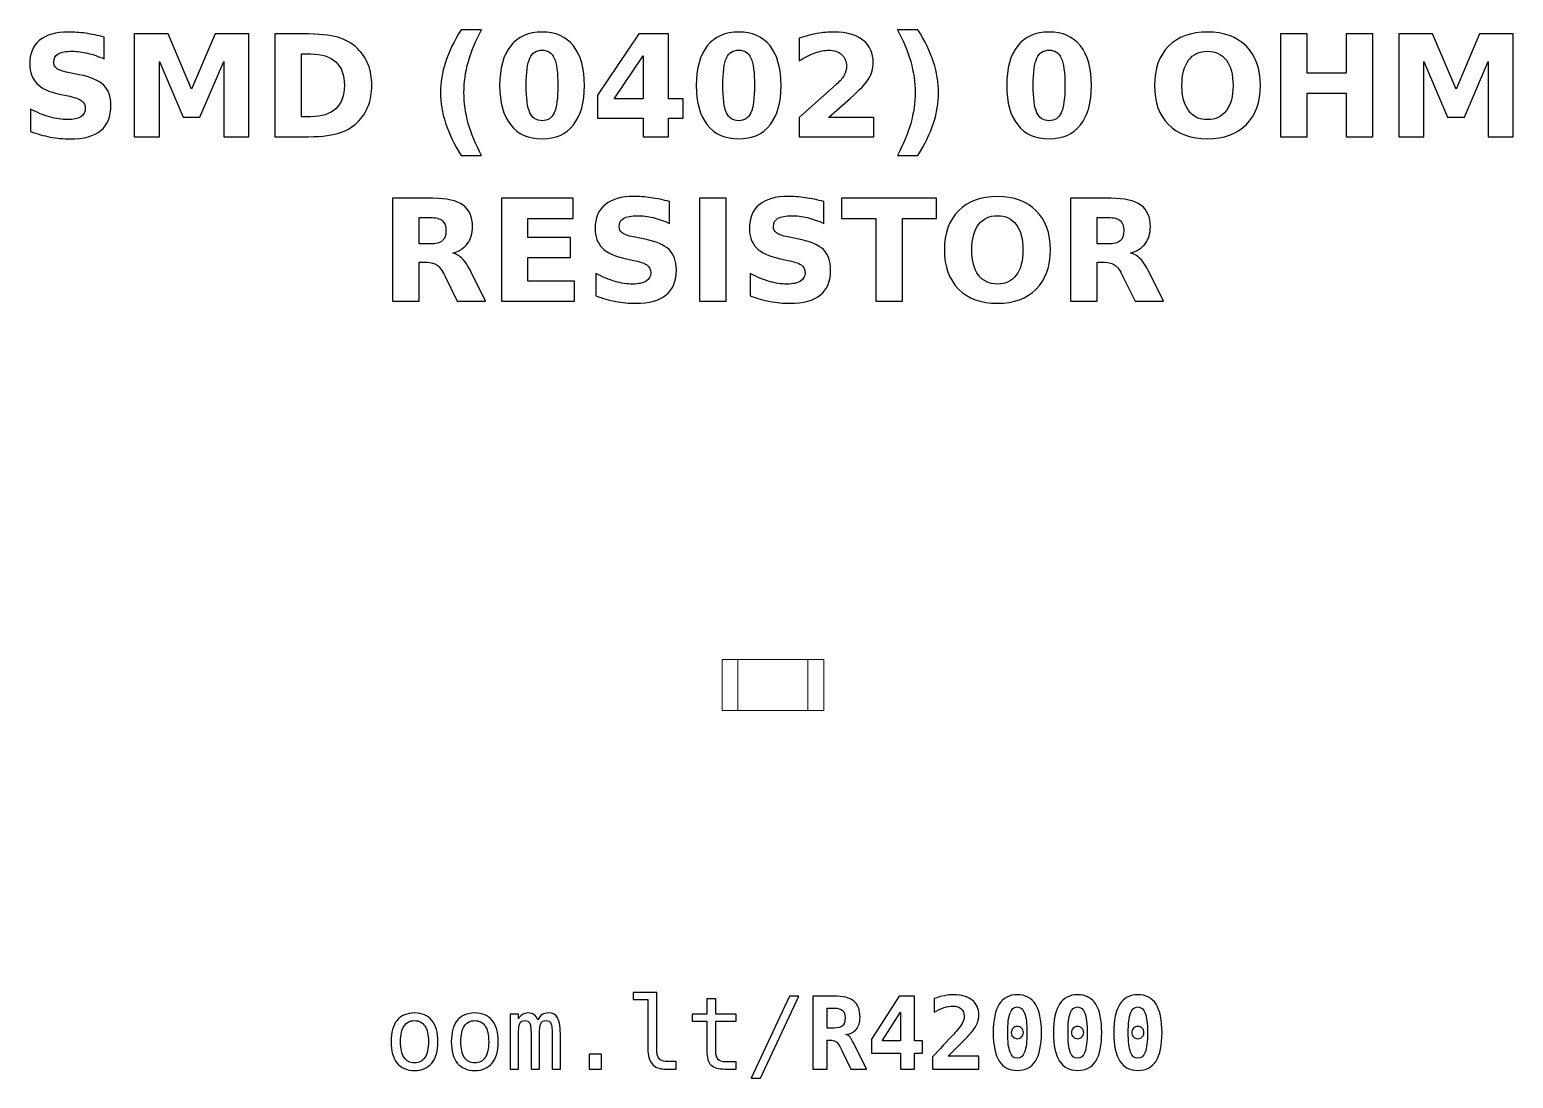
# Model space of a CAD drawing. Header units: centimetres. Extents: x -11.24 to -9.76, y -15.24 to -14.2.
import ezdxf

# ---------------------------------------------------------------- set-up
doc = ezdxf.new("R2010")
doc.units = ezdxf.units.CM
doc.header["$MEASUREMENT"] = 0
doc.layers.add('Layer 1', color=7, linetype='Continuous')

msp = doc.modelspace()

# ---------------------------------------------------------------- linework, layer by layer
at = {"layer": 'Layer 1', "color": 7, "lineweight": 9}
for points in [[(-10.5508, -14.8754), (-10.4492, -14.8754), (-10.4492, -14.8246), (-10.5508, -14.8246), (-10.5508, -14.8754)], [(-10.535, -14.8754), (-10.465, -14.8754), (-10.465, -14.8246), (-10.535, -14.8246), (-10.535, -14.8754)]]:
    msp.add_lwpolyline(points, close=True, dxfattribs=at)
at = {"layer": 'Layer 1', "color": 250}
for points, knots in [([(-10.79099, -14.32106), (-10.79099, -14.32106), (-10.81145, -14.32106), (-10.81145, -14.32106), (-10.81145, -14.32106), (-10.81848, -14.30973), (-10.82368, -14.29893), (-10.82702, -14.2887), (-10.82702, -14.2887), (-10.83038, -14.27849), (-10.83205, -14.26836), (-10.83205, -14.25829), (-10.83205, -14.25829), (-10.83205, -14.24823), (-10.83036, -14.23804), (-10.827, -14.22774), (-10.827, -14.22774), (-10.82361, -14.21742), (-10.81844, -14.20665), (-10.81145, -14.19538), (-10.81145, -14.19538), (-10.81145, -14.19538), (-10.79099, -14.19538), (-10.79099, -14.19538), (-10.79099, -14.19538), (-10.79687, -14.20627), (-10.80127, -14.21692), (-10.80421, -14.22732), (-10.80421, -14.22732), (-10.80715, -14.23771), (-10.80863, -14.24799), (-10.80863, -14.25815), (-10.80863, -14.25815), (-10.80863, -14.26831), (-10.80717, -14.27859), (-10.80426, -14.28903), (-10.80426, -14.28903), (-10.80134, -14.29945), (-10.79692, -14.31013), (-10.79099, -14.32106)], [0, 0, 0, 0, 0.1, 0.1, 0.1, 0.1, 0.2, 0.2, 0.2, 0.2, 0.3, 0.3, 0.3, 0.3, 0.4, 0.4, 0.4, 0.4, 0.5, 0.5, 0.5, 0.5, 0.6, 0.6, 0.6, 0.6, 0.7, 0.7, 0.7, 0.7, 0.8, 0.8, 0.8, 0.8, 0.9, 0.9, 0.9, 0.9, 1, 1, 1, 1]), ([(-10.37565, -14.32106), (-10.36977, -14.31013), (-10.36535, -14.29945), (-10.36241, -14.28903), (-10.36241, -14.28903), (-10.35947, -14.27859), (-10.35801, -14.26831), (-10.35801, -14.25815), (-10.35801, -14.25815), (-10.35801, -14.24799), (-10.35947, -14.23771), (-10.36241, -14.22732), (-10.36241, -14.22732), (-10.36535, -14.21692), (-10.36977, -14.20627), (-10.37565, -14.19538), (-10.37565, -14.19538), (-10.37565, -14.19538), (-10.35519, -14.19538), (-10.35519, -14.19538), (-10.35519, -14.19538), (-10.34821, -14.20665), (-10.34303, -14.21742), (-10.33964, -14.22774), (-10.33964, -14.22774), (-10.33628, -14.23804), (-10.33459, -14.24823), (-10.33459, -14.25829), (-10.33459, -14.25829), (-10.33459, -14.26836), (-10.33626, -14.27849), (-10.33962, -14.2887), (-10.33962, -14.2887), (-10.34296, -14.29893), (-10.34816, -14.30973), (-10.35519, -14.32106), (-10.35519, -14.32106), (-10.35519, -14.32106), (-10.37565, -14.32106), (-10.37565, -14.32106)], [0, 0, 0, 0, 0.1, 0.1, 0.1, 0.1, 0.2, 0.2, 0.2, 0.2, 0.3, 0.3, 0.3, 0.3, 0.4, 0.4, 0.4, 0.4, 0.5, 0.5, 0.5, 0.5, 0.6, 0.6, 0.6, 0.6, 0.7, 0.7, 0.7, 0.7, 0.8, 0.8, 0.8, 0.8, 0.9, 0.9, 0.9, 0.9, 1, 1, 1, 1]), ([(-11.16794, -14.20284), (-11.16794, -14.20284), (-11.16794, -14.22459), (-11.16794, -14.22459), (-11.16794, -14.22459), (-11.17359, -14.22207), (-11.17911, -14.22017), (-11.18447, -14.21888), (-11.18447, -14.21888), (-11.18986, -14.21758), (-11.19494, -14.21695), (-11.19971, -14.21695), (-11.19971, -14.21695), (-11.20604, -14.21695), (-11.21074, -14.21782), (-11.21378, -14.21956), (-11.21378, -14.21956), (-11.21681, -14.22132), (-11.21832, -14.22403), (-11.21832, -14.2277), (-11.21832, -14.2277), (-11.21832, -14.23045), (-11.21731, -14.23261), (-11.21526, -14.23414), (-11.21526, -14.23414), (-11.21321, -14.23567), (-11.2095, -14.23701), (-11.20411, -14.23811), (-11.20411, -14.23811), (-11.20411, -14.23811), (-11.19282, -14.24037), (-11.19282, -14.24037), (-11.19282, -14.24037), (-11.18137, -14.24268), (-11.17326, -14.24616), (-11.16844, -14.25086), (-11.16844, -14.25086), (-11.16361, -14.25554), (-11.16119, -14.2622), (-11.16119, -14.27083), (-11.16119, -14.27083), (-11.16119, -14.28219), (-11.16455, -14.29063), (-11.17128, -14.29616), (-11.17128, -14.29616), (-11.17801, -14.30168), (-11.18828, -14.30446), (-11.20211, -14.30446), (-11.20211, -14.30446), (-11.20865, -14.30446), (-11.21519, -14.30385), (-11.22175, -14.3026), (-11.22175, -14.3026), (-11.22831, -14.30135), (-11.2349, -14.29952), (-11.24146, -14.2971), (-11.24146, -14.2971), (-11.24146, -14.2971), (-11.24146, -14.27471), (-11.24146, -14.27471), (-11.24146, -14.27471), (-11.2349, -14.27819), (-11.22855, -14.28082), (-11.22241, -14.28259), (-11.22241, -14.28259), (-11.21627, -14.28435), (-11.21037, -14.28524), (-11.20468, -14.28524), (-11.20468, -14.28524), (-11.19889, -14.28524), (-11.19445, -14.28428), (-11.19137, -14.28235), (-11.19137, -14.28235), (-11.18828, -14.28042), (-11.18676, -14.27767), (-11.18676, -14.27407), (-11.18676, -14.27407), (-11.18676, -14.27087), (-11.18779, -14.26838), (-11.18988, -14.26664), (-11.18988, -14.26664), (-11.19198, -14.2649), (-11.19614, -14.26333), (-11.2024, -14.26196), (-11.2024, -14.26196), (-11.2024, -14.26196), (-11.21267, -14.25968), (-11.21267, -14.25968), (-11.21267, -14.25968), (-11.22295, -14.25747), (-11.23048, -14.25397), (-11.23523, -14.24914), (-11.23523, -14.24914), (-11.23998, -14.24432), (-11.24235, -14.23781), (-11.24235, -14.22965), (-11.24235, -14.22965), (-11.24235, -14.21939), (-11.23904, -14.21151), (-11.23243, -14.20601), (-11.23243, -14.20601), (-11.22582, -14.20048), (-11.21632, -14.19773), (-11.2039, -14.19773), (-11.2039, -14.19773), (-11.19826, -14.19773), (-11.19245, -14.19816), (-11.18647, -14.199), (-11.18647, -14.199), (-11.1805, -14.19985), (-11.17432, -14.20112), (-11.16794, -14.20284)], [0, 0, 0, 0, 0.0357143, 0.0357143, 0.0357143, 0.0357143, 0.0714286, 0.0714286, 0.0714286, 0.0714286, 0.1071429, 0.1071429, 0.1071429, 0.1071429, 0.1428571, 0.1428571, 0.1428571, 0.1428571, 0.1785714, 0.1785714, 0.1785714, 0.1785714, 0.2142857, 0.2142857, 0.2142857, 0.2142857, 0.25, 0.25, 0.25, 0.25, 0.2857143, 0.2857143, 0.2857143, 0.2857143, 0.3214286, 0.3214286, 0.3214286, 0.3214286, 0.3571429, 0.3571429, 0.3571429, 0.3571429, 0.3928571, 0.3928571, 0.3928571, 0.3928571, 0.4285714, 0.4285714, 0.4285714, 0.4285714, 0.4642857, 0.4642857, 0.4642857, 0.4642857, 0.5, 0.5, 0.5, 0.5, 0.5357143, 0.5357143, 0.5357143, 0.5357143, 0.5714286, 0.5714286, 0.5714286, 0.5714286, 0.6071429, 0.6071429, 0.6071429, 0.6071429, 0.6428571, 0.6428571, 0.6428571, 0.6428571, 0.6785714, 0.6785714, 0.6785714, 0.6785714, 0.7142857, 0.7142857, 0.7142857, 0.7142857, 0.75, 0.75, 0.75, 0.75, 0.7857143, 0.7857143, 0.7857143, 0.7857143, 0.8214286, 0.8214286, 0.8214286, 0.8214286, 0.8571429, 0.8571429, 0.8571429, 0.8571429, 0.8928571, 0.8928571, 0.8928571, 0.8928571, 0.9285714, 0.9285714, 0.9285714, 0.9285714, 0.9642857, 0.9642857, 0.9642857, 0.9642857, 1, 1, 1, 1]), ([(-11.13791, -14.19959), (-11.13791, -14.19959), (-11.10416, -14.19959), (-11.10416, -14.19959), (-11.10416, -14.19959), (-11.10416, -14.19959), (-11.08071, -14.25465), (-11.08071, -14.25465), (-11.08071, -14.25465), (-11.08071, -14.25465), (-11.05715, -14.19959), (-11.05715, -14.19959), (-11.05715, -14.19959), (-11.05715, -14.19959), (-11.02347, -14.19959), (-11.02347, -14.19959), (-11.02347, -14.19959), (-11.02347, -14.19959), (-11.02347, -14.30246), (-11.02347, -14.30246), (-11.02347, -14.30246), (-11.02347, -14.30246), (-11.04854, -14.30246), (-11.04854, -14.30246), (-11.04854, -14.30246), (-11.04854, -14.30246), (-11.04854, -14.22722), (-11.04854, -14.22722), (-11.04854, -14.22722), (-11.04854, -14.22722), (-11.07225, -14.28268), (-11.07225, -14.28268), (-11.07225, -14.28268), (-11.07225, -14.28268), (-11.08906, -14.28268), (-11.08906, -14.28268), (-11.08906, -14.28268), (-11.08906, -14.28268), (-11.11277, -14.22722), (-11.11277, -14.22722), (-11.11277, -14.22722), (-11.11277, -14.22722), (-11.11277, -14.30246), (-11.11277, -14.30246), (-11.11277, -14.30246), (-11.11277, -14.30246), (-11.13791, -14.30246), (-11.13791, -14.30246), (-11.13791, -14.30246), (-11.13791, -14.30246), (-11.13791, -14.19959), (-11.13791, -14.19959)], [0, 0, 0, 0, 0.0769231, 0.0769231, 0.0769231, 0.0769231, 0.1538462, 0.1538462, 0.1538462, 0.1538462, 0.2307692, 0.2307692, 0.2307692, 0.2307692, 0.3076923, 0.3076923, 0.3076923, 0.3076923, 0.3846154, 0.3846154, 0.3846154, 0.3846154, 0.4615385, 0.4615385, 0.4615385, 0.4615385, 0.5384615, 0.5384615, 0.5384615, 0.5384615, 0.6153846, 0.6153846, 0.6153846, 0.6153846, 0.6923077, 0.6923077, 0.6923077, 0.6923077, 0.7692308, 0.7692308, 0.7692308, 0.7692308, 0.8461538, 0.8461538, 0.8461538, 0.8461538, 0.9230769, 0.9230769, 0.9230769, 0.9230769, 1, 1, 1, 1]), ([(-10.99748, -14.19959), (-10.99748, -14.19959), (-10.96949, -14.19959), (-10.96949, -14.19959), (-10.96949, -14.19959), (-10.95388, -14.19959), (-10.94226, -14.2007), (-10.93462, -14.20293), (-10.93462, -14.20293), (-10.92697, -14.20516), (-10.92041, -14.20893), (-10.91493, -14.21427), (-10.91493, -14.21427), (-10.91011, -14.2189), (-10.90654, -14.22426), (-10.90418, -14.23033), (-10.90418, -14.23033), (-10.90186, -14.23637), (-10.90068, -14.24324), (-10.90068, -14.25093), (-10.90068, -14.25093), (-10.90068, -14.25869), (-10.90186, -14.26561), (-10.90418, -14.2717), (-10.90418, -14.2717), (-10.90654, -14.27779), (-10.91011, -14.28315), (-10.91493, -14.28778), (-10.91493, -14.28778), (-10.92046, -14.29312), (-10.92707, -14.29689), (-10.93478, -14.29912), (-10.93478, -14.29912), (-10.9425, -14.30135), (-10.95407, -14.30246), (-10.96949, -14.30246), (-10.96949, -14.30246), (-10.96949, -14.30246), (-10.99748, -14.30246), (-10.99748, -14.30246), (-10.99748, -14.30246), (-10.99748, -14.30246), (-10.99748, -14.19959), (-10.99748, -14.19959)], [0, 0, 0, 0, 0.0909091, 0.0909091, 0.0909091, 0.0909091, 0.1818182, 0.1818182, 0.1818182, 0.1818182, 0.2727273, 0.2727273, 0.2727273, 0.2727273, 0.3636364, 0.3636364, 0.3636364, 0.3636364, 0.4545455, 0.4545455, 0.4545455, 0.4545455, 0.5454545, 0.5454545, 0.5454545, 0.5454545, 0.6363636, 0.6363636, 0.6363636, 0.6363636, 0.7272727, 0.7272727, 0.7272727, 0.7272727, 0.8181818, 0.8181818, 0.8181818, 0.8181818, 0.9090909, 0.9090909, 0.9090909, 0.9090909, 1, 1, 1, 1]), ([(-10.68826, -14.25112), (-10.68826, -14.26817), (-10.69193, -14.28132), (-10.69929, -14.29058), (-10.69929, -14.29058), (-10.70663, -14.29983), (-10.71707, -14.30446), (-10.73057, -14.30446), (-10.73057, -14.30446), (-10.74412, -14.30446), (-10.75458, -14.29983), (-10.76192, -14.29058), (-10.76192, -14.29058), (-10.76928, -14.28132), (-10.77295, -14.26817), (-10.77295, -14.25112), (-10.77295, -14.25112), (-10.77295, -14.23405), (-10.76928, -14.22087), (-10.76192, -14.21161), (-10.76192, -14.21161), (-10.75458, -14.20237), (-10.74412, -14.19773), (-10.73057, -14.19773), (-10.73057, -14.19773), (-10.71707, -14.19773), (-10.70663, -14.20237), (-10.69929, -14.21161), (-10.69929, -14.21161), (-10.69193, -14.22087), (-10.68826, -14.23405), (-10.68826, -14.25112)], [0, 0, 0, 0, 0.125, 0.125, 0.125, 0.125, 0.25, 0.25, 0.25, 0.25, 0.375, 0.375, 0.375, 0.375, 0.5, 0.5, 0.5, 0.5, 0.625, 0.625, 0.625, 0.625, 0.75, 0.75, 0.75, 0.75, 0.875, 0.875, 0.875, 0.875, 1, 1, 1, 1]), ([(-10.63396, -14.19959), (-10.63396, -14.19959), (-10.60446, -14.19959), (-10.60446, -14.19959), (-10.60446, -14.19959), (-10.60446, -14.19959), (-10.60446, -14.2645), (-10.60446, -14.2645), (-10.60446, -14.2645), (-10.60446, -14.2645), (-10.58979, -14.2645), (-10.58979, -14.2645), (-10.58979, -14.2645), (-10.58979, -14.2645), (-10.58979, -14.28372), (-10.58979, -14.28372), (-10.58979, -14.28372), (-10.58979, -14.28372), (-10.60446, -14.28372), (-10.60446, -14.28372), (-10.60446, -14.28372), (-10.60446, -14.28372), (-10.60446, -14.30246), (-10.60446, -14.30246), (-10.60446, -14.30246), (-10.60446, -14.30246), (-10.62953, -14.30246), (-10.62953, -14.30246), (-10.62953, -14.30246), (-10.62953, -14.30246), (-10.62953, -14.28372), (-10.62953, -14.28372), (-10.62953, -14.28372), (-10.62953, -14.28372), (-10.67516, -14.28372), (-10.67516, -14.28372), (-10.67516, -14.28372), (-10.67516, -14.28372), (-10.67516, -14.26097), (-10.67516, -14.26097), (-10.67516, -14.26097), (-10.67516, -14.26097), (-10.63396, -14.19959), (-10.63396, -14.19959)], [0, 0, 0, 0, 0.0909091, 0.0909091, 0.0909091, 0.0909091, 0.1818182, 0.1818182, 0.1818182, 0.1818182, 0.2727273, 0.2727273, 0.2727273, 0.2727273, 0.3636364, 0.3636364, 0.3636364, 0.3636364, 0.4545455, 0.4545455, 0.4545455, 0.4545455, 0.5454545, 0.5454545, 0.5454545, 0.5454545, 0.6363636, 0.6363636, 0.6363636, 0.6363636, 0.7272727, 0.7272727, 0.7272727, 0.7272727, 0.8181818, 0.8181818, 0.8181818, 0.8181818, 0.9090909, 0.9090909, 0.9090909, 0.9090909, 1, 1, 1, 1]), ([(-10.49188, -14.25112), (-10.49188, -14.26817), (-10.49555, -14.28132), (-10.50291, -14.29058), (-10.50291, -14.29058), (-10.51025, -14.29983), (-10.52069, -14.30446), (-10.53419, -14.30446), (-10.53419, -14.30446), (-10.54774, -14.30446), (-10.5582, -14.29983), (-10.56554, -14.29058), (-10.56554, -14.29058), (-10.5729, -14.28132), (-10.57657, -14.26817), (-10.57657, -14.25112), (-10.57657, -14.25112), (-10.57657, -14.23405), (-10.5729, -14.22087), (-10.56554, -14.21161), (-10.56554, -14.21161), (-10.5582, -14.20237), (-10.54774, -14.19773), (-10.53419, -14.19773), (-10.53419, -14.19773), (-10.52069, -14.19773), (-10.51025, -14.20237), (-10.50291, -14.21161), (-10.50291, -14.21161), (-10.49555, -14.22087), (-10.49188, -14.23405), (-10.49188, -14.25112)], [0, 0, 0, 0, 0.125, 0.125, 0.125, 0.125, 0.25, 0.25, 0.25, 0.25, 0.375, 0.375, 0.375, 0.375, 0.5, 0.5, 0.5, 0.5, 0.625, 0.625, 0.625, 0.625, 0.75, 0.75, 0.75, 0.75, 0.875, 0.875, 0.875, 0.875, 1, 1, 1, 1]), ([(-10.44447, -14.28296), (-10.44447, -14.28296), (-10.39919, -14.28296), (-10.39919, -14.28296), (-10.39919, -14.28296), (-10.39919, -14.28296), (-10.39919, -14.30246), (-10.39919, -14.30246), (-10.39919, -14.30246), (-10.39919, -14.30246), (-10.47396, -14.30246), (-10.47396, -14.30246), (-10.47396, -14.30246), (-10.47396, -14.30246), (-10.47396, -14.28296), (-10.47396, -14.28296), (-10.47396, -14.28296), (-10.47396, -14.28296), (-10.4364, -14.24983), (-10.4364, -14.24983), (-10.4364, -14.24983), (-10.43304, -14.24679), (-10.43057, -14.24383), (-10.42897, -14.24094), (-10.42897, -14.24094), (-10.42735, -14.23804), (-10.42655, -14.23503), (-10.42655, -14.2319), (-10.42655, -14.2319), (-10.42655, -14.22708), (-10.42817, -14.2232), (-10.43141, -14.22026), (-10.43141, -14.22026), (-10.43464, -14.21732), (-10.43894, -14.21587), (-10.44433, -14.21587), (-10.44433, -14.21587), (-10.44846, -14.21587), (-10.45298, -14.21676), (-10.4579, -14.21852), (-10.4579, -14.21852), (-10.46281, -14.22029), (-10.46808, -14.22292), (-10.47368, -14.2264), (-10.47368, -14.2264), (-10.47368, -14.2264), (-10.47368, -14.2038), (-10.47368, -14.2038), (-10.47368, -14.2038), (-10.4677, -14.20183), (-10.4618, -14.20032), (-10.45597, -14.19929), (-10.45597, -14.19929), (-10.45013, -14.19825), (-10.44442, -14.19773), (-10.4388, -14.19773), (-10.4388, -14.19773), (-10.4265, -14.19773), (-10.41693, -14.20044), (-10.41011, -14.20587), (-10.41011, -14.20587), (-10.40329, -14.21128), (-10.39988, -14.21883), (-10.39988, -14.22854), (-10.39988, -14.22854), (-10.39988, -14.23414), (-10.40133, -14.23936), (-10.40423, -14.24421), (-10.40423, -14.24421), (-10.40712, -14.24905), (-10.41321, -14.25554), (-10.42248, -14.26368), (-10.42248, -14.26368), (-10.42248, -14.26368), (-10.44447, -14.28296), (-10.44447, -14.28296)], [0, 0, 0, 0, 0.0526316, 0.0526316, 0.0526316, 0.0526316, 0.1052632, 0.1052632, 0.1052632, 0.1052632, 0.1578947, 0.1578947, 0.1578947, 0.1578947, 0.2105263, 0.2105263, 0.2105263, 0.2105263, 0.2631579, 0.2631579, 0.2631579, 0.2631579, 0.3157895, 0.3157895, 0.3157895, 0.3157895, 0.3684211, 0.3684211, 0.3684211, 0.3684211, 0.4210526, 0.4210526, 0.4210526, 0.4210526, 0.4736842, 0.4736842, 0.4736842, 0.4736842, 0.5263158, 0.5263158, 0.5263158, 0.5263158, 0.5789474, 0.5789474, 0.5789474, 0.5789474, 0.6315789, 0.6315789, 0.6315789, 0.6315789, 0.6842105, 0.6842105, 0.6842105, 0.6842105, 0.7368421, 0.7368421, 0.7368421, 0.7368421, 0.7894737, 0.7894737, 0.7894737, 0.7894737, 0.8421053, 0.8421053, 0.8421053, 0.8421053, 0.8947368, 0.8947368, 0.8947368, 0.8947368, 0.9473684, 0.9473684, 0.9473684, 0.9473684, 1, 1, 1, 1]), ([(-10.18188, -14.25112), (-10.18188, -14.26817), (-10.18555, -14.28132), (-10.19291, -14.29058), (-10.19291, -14.29058), (-10.20025, -14.29983), (-10.21069, -14.30446), (-10.22419, -14.30446), (-10.22419, -14.30446), (-10.23774, -14.30446), (-10.2482, -14.29983), (-10.25554, -14.29058), (-10.25554, -14.29058), (-10.2629, -14.28132), (-10.26657, -14.26817), (-10.26657, -14.25112), (-10.26657, -14.25112), (-10.26657, -14.23405), (-10.2629, -14.22087), (-10.25554, -14.21161), (-10.25554, -14.21161), (-10.2482, -14.20237), (-10.23774, -14.19773), (-10.22419, -14.19773), (-10.22419, -14.19773), (-10.21069, -14.19773), (-10.20025, -14.20237), (-10.19291, -14.21161), (-10.19291, -14.21161), (-10.18555, -14.22087), (-10.18188, -14.23405), (-10.18188, -14.25112)], [0, 0, 0, 0, 0.125, 0.125, 0.125, 0.125, 0.25, 0.25, 0.25, 0.25, 0.375, 0.375, 0.375, 0.375, 0.5, 0.5, 0.5, 0.5, 0.625, 0.625, 0.625, 0.625, 0.75, 0.75, 0.75, 0.75, 0.875, 0.875, 0.875, 0.875, 1, 1, 1, 1]), ([(-10.06605, -14.19773), (-10.04952, -14.19773), (-10.03656, -14.20246), (-10.0272, -14.21194), (-10.0272, -14.21194), (-10.01782, -14.22139), (-10.01314, -14.23444), (-10.01314, -14.25112), (-10.01314, -14.25112), (-10.01314, -14.26775), (-10.01782, -14.2808), (-10.0272, -14.29025), (-10.0272, -14.29025), (-10.03656, -14.29973), (-10.04952, -14.30446), (-10.06605, -14.30446), (-10.06605, -14.30446), (-10.08254, -14.30446), (-10.09547, -14.29973), (-10.10488, -14.29025), (-10.10488, -14.29025), (-10.11426, -14.2808), (-10.11897, -14.26775), (-10.11897, -14.25112), (-10.11897, -14.25112), (-10.11897, -14.23444), (-10.11426, -14.22139), (-10.10488, -14.21194), (-10.10488, -14.21194), (-10.09547, -14.20246), (-10.08254, -14.19773), (-10.06605, -14.19773)], [0, 0, 0, 0, 0.125, 0.125, 0.125, 0.125, 0.25, 0.25, 0.25, 0.25, 0.375, 0.375, 0.375, 0.375, 0.5, 0.5, 0.5, 0.5, 0.625, 0.625, 0.625, 0.625, 0.75, 0.75, 0.75, 0.75, 0.875, 0.875, 0.875, 0.875, 1, 1, 1, 1]), ([(-9.99307, -14.19959), (-9.99307, -14.19959), (-9.96654, -14.19959), (-9.96654, -14.19959), (-9.96654, -14.19959), (-9.96654, -14.19959), (-9.96654, -14.2388), (-9.96654, -14.2388), (-9.96654, -14.2388), (-9.96654, -14.2388), (-9.92741, -14.2388), (-9.92741, -14.2388), (-9.92741, -14.2388), (-9.92741, -14.2388), (-9.92741, -14.19959), (-9.92741, -14.19959), (-9.92741, -14.19959), (-9.92741, -14.19959), (-9.90088, -14.19959), (-9.90088, -14.19959), (-9.90088, -14.19959), (-9.90088, -14.19959), (-9.90088, -14.30246), (-9.90088, -14.30246), (-9.90088, -14.30246), (-9.90088, -14.30246), (-9.92741, -14.30246), (-9.92741, -14.30246), (-9.92741, -14.30246), (-9.92741, -14.30246), (-9.92741, -14.25886), (-9.92741, -14.25886), (-9.92741, -14.25886), (-9.92741, -14.25886), (-9.96654, -14.25886), (-9.96654, -14.25886), (-9.96654, -14.25886), (-9.96654, -14.25886), (-9.96654, -14.30246), (-9.96654, -14.30246), (-9.96654, -14.30246), (-9.96654, -14.30246), (-9.99307, -14.30246), (-9.99307, -14.30246), (-9.99307, -14.30246), (-9.99307, -14.30246), (-9.99307, -14.19959), (-9.99307, -14.19959)], [0, 0, 0, 0, 0.0833333, 0.0833333, 0.0833333, 0.0833333, 0.1666667, 0.1666667, 0.1666667, 0.1666667, 0.25, 0.25, 0.25, 0.25, 0.3333333, 0.3333333, 0.3333333, 0.3333333, 0.4166667, 0.4166667, 0.4166667, 0.4166667, 0.5, 0.5, 0.5, 0.5, 0.5833333, 0.5833333, 0.5833333, 0.5833333, 0.6666667, 0.6666667, 0.6666667, 0.6666667, 0.75, 0.75, 0.75, 0.75, 0.8333333, 0.8333333, 0.8333333, 0.8333333, 0.9166667, 0.9166667, 0.9166667, 0.9166667, 1, 1, 1, 1]), ([(-9.87498, -14.19959), (-9.87498, -14.19959), (-9.84123, -14.19959), (-9.84123, -14.19959), (-9.84123, -14.19959), (-9.84123, -14.19959), (-9.81778, -14.25465), (-9.81778, -14.25465), (-9.81778, -14.25465), (-9.81778, -14.25465), (-9.79422, -14.19959), (-9.79422, -14.19959), (-9.79422, -14.19959), (-9.79422, -14.19959), (-9.76054, -14.19959), (-9.76054, -14.19959), (-9.76054, -14.19959), (-9.76054, -14.19959), (-9.76054, -14.30246), (-9.76054, -14.30246), (-9.76054, -14.30246), (-9.76054, -14.30246), (-9.78561, -14.30246), (-9.78561, -14.30246), (-9.78561, -14.30246), (-9.78561, -14.30246), (-9.78561, -14.22722), (-9.78561, -14.22722), (-9.78561, -14.22722), (-9.78561, -14.22722), (-9.80932, -14.28268), (-9.80932, -14.28268), (-9.80932, -14.28268), (-9.80932, -14.28268), (-9.82613, -14.28268), (-9.82613, -14.28268), (-9.82613, -14.28268), (-9.82613, -14.28268), (-9.84984, -14.22722), (-9.84984, -14.22722), (-9.84984, -14.22722), (-9.84984, -14.22722), (-9.84984, -14.30246), (-9.84984, -14.30246), (-9.84984, -14.30246), (-9.84984, -14.30246), (-9.87498, -14.30246), (-9.87498, -14.30246), (-9.87498, -14.30246), (-9.87498, -14.30246), (-9.87498, -14.19959), (-9.87498, -14.19959)], [0, 0, 0, 0, 0.0769231, 0.0769231, 0.0769231, 0.0769231, 0.1538462, 0.1538462, 0.1538462, 0.1538462, 0.2307692, 0.2307692, 0.2307692, 0.2307692, 0.3076923, 0.3076923, 0.3076923, 0.3076923, 0.3846154, 0.3846154, 0.3846154, 0.3846154, 0.4615385, 0.4615385, 0.4615385, 0.4615385, 0.5384615, 0.5384615, 0.5384615, 0.5384615, 0.6153846, 0.6153846, 0.6153846, 0.6153846, 0.6923077, 0.6923077, 0.6923077, 0.6923077, 0.7692308, 0.7692308, 0.7692308, 0.7692308, 0.8461538, 0.8461538, 0.8461538, 0.8461538, 0.9230769, 0.9230769, 0.9230769, 0.9230769, 1, 1, 1, 1]), ([(-10.97095, -14.21965), (-10.97095, -14.21965), (-10.97095, -14.2824), (-10.97095, -14.2824), (-10.97095, -14.2824), (-10.97095, -14.2824), (-10.96145, -14.2824), (-10.96145, -14.2824), (-10.96145, -14.2824), (-10.95061, -14.2824), (-10.94233, -14.27972), (-10.93662, -14.27433), (-10.93662, -14.27433), (-10.9309, -14.26897), (-10.92803, -14.26116), (-10.92803, -14.25093), (-10.92803, -14.25093), (-10.92803, -14.24072), (-10.93088, -14.23296), (-10.93657, -14.22765), (-10.93657, -14.22765), (-10.94226, -14.22231), (-10.95056, -14.21965), (-10.96145, -14.21965), (-10.96145, -14.21965), (-10.96145, -14.21965), (-10.97095, -14.21965), (-10.97095, -14.21965)], [0, 0, 0, 0, 0.1428571, 0.1428571, 0.1428571, 0.1428571, 0.2857143, 0.2857143, 0.2857143, 0.2857143, 0.4285714, 0.4285714, 0.4285714, 0.4285714, 0.5714286, 0.5714286, 0.5714286, 0.5714286, 0.7142857, 0.7142857, 0.7142857, 0.7142857, 0.8571429, 0.8571429, 0.8571429, 0.8571429, 1, 1, 1, 1]), ([(-10.71479, -14.25093), (-10.71479, -14.23807), (-10.71599, -14.22901), (-10.71841, -14.22374), (-10.71841, -14.22374), (-10.72081, -14.2185), (-10.72488, -14.21587), (-10.73057, -14.21587), (-10.73057, -14.21587), (-10.73626, -14.21587), (-10.74033, -14.2185), (-10.74278, -14.22374), (-10.74278, -14.22374), (-10.7452, -14.22901), (-10.74642, -14.23807), (-10.74642, -14.25093), (-10.74642, -14.25093), (-10.74642, -14.26391), (-10.7452, -14.27309), (-10.74278, -14.2784), (-10.74278, -14.2784), (-10.74033, -14.28374), (-10.73626, -14.2864), (-10.73057, -14.2864), (-10.73057, -14.2864), (-10.72493, -14.2864), (-10.72088, -14.28374), (-10.71843, -14.2784), (-10.71843, -14.2784), (-10.71601, -14.27309), (-10.71479, -14.26391), (-10.71479, -14.25093)], [0, 0, 0, 0, 0.125, 0.125, 0.125, 0.125, 0.25, 0.25, 0.25, 0.25, 0.375, 0.375, 0.375, 0.375, 0.5, 0.5, 0.5, 0.5, 0.625, 0.625, 0.625, 0.625, 0.75, 0.75, 0.75, 0.75, 0.875, 0.875, 0.875, 0.875, 1, 1, 1, 1]), ([(-10.62953, -14.22144), (-10.62953, -14.22144), (-10.65863, -14.2645), (-10.65863, -14.2645), (-10.65863, -14.2645), (-10.65863, -14.2645), (-10.62953, -14.2645), (-10.62953, -14.2645), (-10.62953, -14.2645), (-10.62953, -14.2645), (-10.62953, -14.22144), (-10.62953, -14.22144)], [0, 0, 0, 0, 0.3333333, 0.3333333, 0.3333333, 0.3333333, 0.6666667, 0.6666667, 0.6666667, 0.6666667, 1, 1, 1, 1]), ([(-10.51841, -14.25093), (-10.51841, -14.23807), (-10.51961, -14.22901), (-10.52203, -14.22374), (-10.52203, -14.22374), (-10.52443, -14.2185), (-10.5285, -14.21587), (-10.53419, -14.21587), (-10.53419, -14.21587), (-10.53988, -14.21587), (-10.54395, -14.2185), (-10.5464, -14.22374), (-10.5464, -14.22374), (-10.54882, -14.22901), (-10.55004, -14.23807), (-10.55004, -14.25093), (-10.55004, -14.25093), (-10.55004, -14.26391), (-10.54882, -14.27309), (-10.5464, -14.2784), (-10.5464, -14.2784), (-10.54395, -14.28374), (-10.53988, -14.2864), (-10.53419, -14.2864), (-10.53419, -14.2864), (-10.52855, -14.2864), (-10.5245, -14.28374), (-10.52205, -14.2784), (-10.52205, -14.2784), (-10.51963, -14.27309), (-10.51841, -14.26391), (-10.51841, -14.25093)], [0, 0, 0, 0, 0.125, 0.125, 0.125, 0.125, 0.25, 0.25, 0.25, 0.25, 0.375, 0.375, 0.375, 0.375, 0.5, 0.5, 0.5, 0.5, 0.625, 0.625, 0.625, 0.625, 0.75, 0.75, 0.75, 0.75, 0.875, 0.875, 0.875, 0.875, 1, 1, 1, 1]), ([(-10.20841, -14.25093), (-10.20841, -14.23807), (-10.20961, -14.22901), (-10.21203, -14.22374), (-10.21203, -14.22374), (-10.21443, -14.2185), (-10.2185, -14.21587), (-10.22419, -14.21587), (-10.22419, -14.21587), (-10.22988, -14.21587), (-10.23395, -14.2185), (-10.2364, -14.22374), (-10.2364, -14.22374), (-10.23882, -14.22901), (-10.24004, -14.23807), (-10.24004, -14.25093), (-10.24004, -14.25093), (-10.24004, -14.26391), (-10.23882, -14.27309), (-10.2364, -14.2784), (-10.2364, -14.2784), (-10.23395, -14.28374), (-10.22988, -14.2864), (-10.22419, -14.2864), (-10.22419, -14.2864), (-10.21855, -14.2864), (-10.2145, -14.28374), (-10.21205, -14.2784), (-10.21205, -14.2784), (-10.20963, -14.27309), (-10.20841, -14.26391), (-10.20841, -14.25093)], [0, 0, 0, 0, 0.125, 0.125, 0.125, 0.125, 0.25, 0.25, 0.25, 0.25, 0.375, 0.375, 0.375, 0.375, 0.5, 0.5, 0.5, 0.5, 0.625, 0.625, 0.625, 0.625, 0.75, 0.75, 0.75, 0.75, 0.875, 0.875, 0.875, 0.875, 1, 1, 1, 1]), ([(-10.06605, -14.21695), (-10.07414, -14.21695), (-10.0804, -14.21993), (-10.08487, -14.22591), (-10.08487, -14.22591), (-10.08931, -14.23188), (-10.09155, -14.24028), (-10.09155, -14.25112), (-10.09155, -14.25112), (-10.09155, -14.26194), (-10.08931, -14.27031), (-10.08487, -14.27628), (-10.08487, -14.27628), (-10.0804, -14.28226), (-10.07414, -14.28524), (-10.06605, -14.28524), (-10.06605, -14.28524), (-10.05791, -14.28524), (-10.05164, -14.28226), (-10.04717, -14.27628), (-10.04717, -14.27628), (-10.04272, -14.27031), (-10.04049, -14.26194), (-10.04049, -14.25112), (-10.04049, -14.25112), (-10.04049, -14.24028), (-10.04272, -14.23188), (-10.04717, -14.22591), (-10.04717, -14.22591), (-10.05164, -14.21993), (-10.05791, -14.21695), (-10.06605, -14.21695)], [0, 0, 0, 0, 0.125, 0.125, 0.125, 0.125, 0.25, 0.25, 0.25, 0.25, 0.375, 0.375, 0.375, 0.375, 0.5, 0.5, 0.5, 0.5, 0.625, 0.625, 0.625, 0.625, 0.75, 0.75, 0.75, 0.75, 0.875, 0.875, 0.875, 0.875, 1, 1, 1, 1]), ([(-10.85334, -14.42779), (-10.85334, -14.42779), (-10.85334, -14.46671), (-10.85334, -14.46671), (-10.85334, -14.46671), (-10.85334, -14.46671), (-10.87987, -14.46671), (-10.87987, -14.46671), (-10.87987, -14.46671), (-10.87987, -14.46671), (-10.87987, -14.36384), (-10.87987, -14.36384), (-10.87987, -14.36384), (-10.87987, -14.36384), (-10.83935, -14.36384), (-10.83935, -14.36384), (-10.83935, -14.36384), (-10.8258, -14.36384), (-10.81585, -14.36612), (-10.80955, -14.37066), (-10.80955, -14.37066), (-10.80323, -14.3752), (-10.80007, -14.3824), (-10.80007, -14.39223), (-10.80007, -14.39223), (-10.80007, -14.39902), (-10.80172, -14.40462), (-10.80499, -14.40897), (-10.80499, -14.40897), (-10.80828, -14.41335), (-10.81324, -14.41657), (-10.81985, -14.41862), (-10.81985, -14.41862), (-10.81623, -14.41946), (-10.81296, -14.42132), (-10.81009, -14.42424), (-10.81009, -14.42424), (-10.80722, -14.42715), (-10.80433, -14.43157), (-10.80139, -14.4375), (-10.80139, -14.4375), (-10.80139, -14.4375), (-10.78697, -14.46671), (-10.78697, -14.46671), (-10.78697, -14.46671), (-10.78697, -14.46671), (-10.81524, -14.46671), (-10.81524, -14.46671), (-10.81524, -14.46671), (-10.81524, -14.46671), (-10.82778, -14.44115), (-10.82778, -14.44115), (-10.82778, -14.44115), (-10.83029, -14.43602), (-10.83286, -14.43249), (-10.83547, -14.43061), (-10.83547, -14.43061), (-10.83806, -14.42873), (-10.84151, -14.42779), (-10.84584, -14.42779), (-10.84584, -14.42779), (-10.84584, -14.42779), (-10.85334, -14.42779), (-10.85334, -14.42779)], [0, 0, 0, 0, 0.0625, 0.0625, 0.0625, 0.0625, 0.125, 0.125, 0.125, 0.125, 0.1875, 0.1875, 0.1875, 0.1875, 0.25, 0.25, 0.25, 0.25, 0.3125, 0.3125, 0.3125, 0.3125, 0.375, 0.375, 0.375, 0.375, 0.4375, 0.4375, 0.4375, 0.4375, 0.5, 0.5, 0.5, 0.5, 0.5625, 0.5625, 0.5625, 0.5625, 0.625, 0.625, 0.625, 0.625, 0.6875, 0.6875, 0.6875, 0.6875, 0.75, 0.75, 0.75, 0.75, 0.8125, 0.8125, 0.8125, 0.8125, 0.875, 0.875, 0.875, 0.875, 0.9375, 0.9375, 0.9375, 0.9375, 1, 1, 1, 1]), ([(-10.77122, -14.36384), (-10.77122, -14.36384), (-10.69963, -14.36384), (-10.69963, -14.36384), (-10.69963, -14.36384), (-10.69963, -14.36384), (-10.69963, -14.3839), (-10.69963, -14.3839), (-10.69963, -14.3839), (-10.69963, -14.3839), (-10.74469, -14.3839), (-10.74469, -14.3839), (-10.74469, -14.3839), (-10.74469, -14.3839), (-10.74469, -14.40305), (-10.74469, -14.40305), (-10.74469, -14.40305), (-10.74469, -14.40305), (-10.70234, -14.40305), (-10.70234, -14.40305), (-10.70234, -14.40305), (-10.70234, -14.40305), (-10.70234, -14.42311), (-10.70234, -14.42311), (-10.70234, -14.42311), (-10.70234, -14.42311), (-10.74469, -14.42311), (-10.74469, -14.42311), (-10.74469, -14.42311), (-10.74469, -14.42311), (-10.74469, -14.44665), (-10.74469, -14.44665), (-10.74469, -14.44665), (-10.74469, -14.44665), (-10.69813, -14.44665), (-10.69813, -14.44665), (-10.69813, -14.44665), (-10.69813, -14.44665), (-10.69813, -14.46671), (-10.69813, -14.46671), (-10.69813, -14.46671), (-10.69813, -14.46671), (-10.77122, -14.46671), (-10.77122, -14.46671), (-10.77122, -14.46671), (-10.77122, -14.46671), (-10.77122, -14.36384), (-10.77122, -14.36384)], [0, 0, 0, 0, 0.0833333, 0.0833333, 0.0833333, 0.0833333, 0.1666667, 0.1666667, 0.1666667, 0.1666667, 0.25, 0.25, 0.25, 0.25, 0.3333333, 0.3333333, 0.3333333, 0.3333333, 0.4166667, 0.4166667, 0.4166667, 0.4166667, 0.5, 0.5, 0.5, 0.5, 0.5833333, 0.5833333, 0.5833333, 0.5833333, 0.6666667, 0.6666667, 0.6666667, 0.6666667, 0.75, 0.75, 0.75, 0.75, 0.8333333, 0.8333333, 0.8333333, 0.8333333, 0.9166667, 0.9166667, 0.9166667, 0.9166667, 1, 1, 1, 1]), ([(-10.60323, -14.36709), (-10.60323, -14.36709), (-10.60323, -14.38884), (-10.60323, -14.38884), (-10.60323, -14.38884), (-10.60888, -14.38632), (-10.6144, -14.38442), (-10.61976, -14.38313), (-10.61976, -14.38313), (-10.62515, -14.38183), (-10.63023, -14.3812), (-10.635, -14.3812), (-10.635, -14.3812), (-10.64133, -14.3812), (-10.64603, -14.38207), (-10.64907, -14.38381), (-10.64907, -14.38381), (-10.6521, -14.38557), (-10.65361, -14.38828), (-10.65361, -14.39195), (-10.65361, -14.39195), (-10.65361, -14.3947), (-10.6526, -14.39686), (-10.65055, -14.39839), (-10.65055, -14.39839), (-10.6485, -14.39992), (-10.64479, -14.40126), (-10.6394, -14.40236), (-10.6394, -14.40236), (-10.6394, -14.40236), (-10.62811, -14.40462), (-10.62811, -14.40462), (-10.62811, -14.40462), (-10.61666, -14.40693), (-10.60855, -14.41041), (-10.60373, -14.41511), (-10.60373, -14.41511), (-10.5989, -14.41979), (-10.59648, -14.42645), (-10.59648, -14.43508), (-10.59648, -14.43508), (-10.59648, -14.44644), (-10.59984, -14.45488), (-10.60657, -14.46041), (-10.60657, -14.46041), (-10.6133, -14.46593), (-10.62357, -14.46871), (-10.6374, -14.46871), (-10.6374, -14.46871), (-10.64394, -14.46871), (-10.65048, -14.4681), (-10.65704, -14.46685), (-10.65704, -14.46685), (-10.6636, -14.4656), (-10.67019, -14.46377), (-10.67675, -14.46135), (-10.67675, -14.46135), (-10.67675, -14.46135), (-10.67675, -14.43896), (-10.67675, -14.43896), (-10.67675, -14.43896), (-10.67019, -14.44244), (-10.66384, -14.44507), (-10.6577, -14.44684), (-10.6577, -14.44684), (-10.65156, -14.4486), (-10.64566, -14.44949), (-10.63997, -14.44949), (-10.63997, -14.44949), (-10.63418, -14.44949), (-10.62974, -14.44853), (-10.62666, -14.4466), (-10.62666, -14.4466), (-10.62357, -14.44467), (-10.62205, -14.44192), (-10.62205, -14.43832), (-10.62205, -14.43832), (-10.62205, -14.43512), (-10.62308, -14.43263), (-10.62517, -14.43089), (-10.62517, -14.43089), (-10.62727, -14.42915), (-10.63143, -14.42758), (-10.63769, -14.42621), (-10.63769, -14.42621), (-10.63769, -14.42621), (-10.64796, -14.42393), (-10.64796, -14.42393), (-10.64796, -14.42393), (-10.65824, -14.42172), (-10.66577, -14.41822), (-10.67052, -14.41339), (-10.67052, -14.41339), (-10.67527, -14.40857), (-10.67764, -14.40206), (-10.67764, -14.3939), (-10.67764, -14.3939), (-10.67764, -14.38364), (-10.67433, -14.37576), (-10.66772, -14.37026), (-10.66772, -14.37026), (-10.66111, -14.36473), (-10.65161, -14.36198), (-10.63919, -14.36198), (-10.63919, -14.36198), (-10.63355, -14.36198), (-10.62774, -14.36241), (-10.62176, -14.36325), (-10.62176, -14.36325), (-10.61579, -14.3641), (-10.60961, -14.36537), (-10.60323, -14.36709)], [0, 0, 0, 0, 0.0357143, 0.0357143, 0.0357143, 0.0357143, 0.0714286, 0.0714286, 0.0714286, 0.0714286, 0.1071429, 0.1071429, 0.1071429, 0.1071429, 0.1428571, 0.1428571, 0.1428571, 0.1428571, 0.1785714, 0.1785714, 0.1785714, 0.1785714, 0.2142857, 0.2142857, 0.2142857, 0.2142857, 0.25, 0.25, 0.25, 0.25, 0.2857143, 0.2857143, 0.2857143, 0.2857143, 0.3214286, 0.3214286, 0.3214286, 0.3214286, 0.3571429, 0.3571429, 0.3571429, 0.3571429, 0.3928571, 0.3928571, 0.3928571, 0.3928571, 0.4285714, 0.4285714, 0.4285714, 0.4285714, 0.4642857, 0.4642857, 0.4642857, 0.4642857, 0.5, 0.5, 0.5, 0.5, 0.5357143, 0.5357143, 0.5357143, 0.5357143, 0.5714286, 0.5714286, 0.5714286, 0.5714286, 0.6071429, 0.6071429, 0.6071429, 0.6071429, 0.6428571, 0.6428571, 0.6428571, 0.6428571, 0.6785714, 0.6785714, 0.6785714, 0.6785714, 0.7142857, 0.7142857, 0.7142857, 0.7142857, 0.75, 0.75, 0.75, 0.75, 0.7857143, 0.7857143, 0.7857143, 0.7857143, 0.8214286, 0.8214286, 0.8214286, 0.8214286, 0.8571429, 0.8571429, 0.8571429, 0.8571429, 0.8928571, 0.8928571, 0.8928571, 0.8928571, 0.9285714, 0.9285714, 0.9285714, 0.9285714, 0.9642857, 0.9642857, 0.9642857, 0.9642857, 1, 1, 1, 1]), ([(-10.5732, -14.36384), (-10.5732, -14.36384), (-10.54667, -14.36384), (-10.54667, -14.36384), (-10.54667, -14.36384), (-10.54667, -14.36384), (-10.54667, -14.46671), (-10.54667, -14.46671), (-10.54667, -14.46671), (-10.54667, -14.46671), (-10.5732, -14.46671), (-10.5732, -14.46671), (-10.5732, -14.46671), (-10.5732, -14.46671), (-10.5732, -14.36384), (-10.5732, -14.36384)], [0, 0, 0, 0, 0.25, 0.25, 0.25, 0.25, 0.5, 0.5, 0.5, 0.5, 0.75, 0.75, 0.75, 0.75, 1, 1, 1, 1]), ([(-10.44912, -14.36709), (-10.44912, -14.36709), (-10.44912, -14.38884), (-10.44912, -14.38884), (-10.44912, -14.38884), (-10.45477, -14.38632), (-10.46029, -14.38442), (-10.46565, -14.38313), (-10.46565, -14.38313), (-10.47104, -14.38183), (-10.47612, -14.3812), (-10.48089, -14.3812), (-10.48089, -14.3812), (-10.48722, -14.3812), (-10.49192, -14.38207), (-10.49496, -14.38381), (-10.49496, -14.38381), (-10.49799, -14.38557), (-10.4995, -14.38828), (-10.4995, -14.39195), (-10.4995, -14.39195), (-10.4995, -14.3947), (-10.49849, -14.39686), (-10.49644, -14.39839), (-10.49644, -14.39839), (-10.49439, -14.39992), (-10.49068, -14.40126), (-10.48529, -14.40236), (-10.48529, -14.40236), (-10.48529, -14.40236), (-10.474, -14.40462), (-10.474, -14.40462), (-10.474, -14.40462), (-10.46255, -14.40693), (-10.45444, -14.41041), (-10.44962, -14.41511), (-10.44962, -14.41511), (-10.44479, -14.41979), (-10.44237, -14.42645), (-10.44237, -14.43508), (-10.44237, -14.43508), (-10.44237, -14.44644), (-10.44573, -14.45488), (-10.45246, -14.46041), (-10.45246, -14.46041), (-10.45919, -14.46593), (-10.46946, -14.46871), (-10.48329, -14.46871), (-10.48329, -14.46871), (-10.48983, -14.46871), (-10.49637, -14.4681), (-10.50293, -14.46685), (-10.50293, -14.46685), (-10.50949, -14.4656), (-10.51608, -14.46377), (-10.52264, -14.46135), (-10.52264, -14.46135), (-10.52264, -14.46135), (-10.52264, -14.43896), (-10.52264, -14.43896), (-10.52264, -14.43896), (-10.51608, -14.44244), (-10.50973, -14.44507), (-10.50359, -14.44684), (-10.50359, -14.44684), (-10.49745, -14.4486), (-10.49155, -14.44949), (-10.48586, -14.44949), (-10.48586, -14.44949), (-10.48007, -14.44949), (-10.47563, -14.44853), (-10.47255, -14.4466), (-10.47255, -14.4466), (-10.46946, -14.44467), (-10.46794, -14.44192), (-10.46794, -14.43832), (-10.46794, -14.43832), (-10.46794, -14.43512), (-10.46897, -14.43263), (-10.47106, -14.43089), (-10.47106, -14.43089), (-10.47316, -14.42915), (-10.47732, -14.42758), (-10.48358, -14.42621), (-10.48358, -14.42621), (-10.48358, -14.42621), (-10.49385, -14.42393), (-10.49385, -14.42393), (-10.49385, -14.42393), (-10.50413, -14.42172), (-10.51166, -14.41822), (-10.51641, -14.41339), (-10.51641, -14.41339), (-10.52116, -14.40857), (-10.52353, -14.40206), (-10.52353, -14.3939), (-10.52353, -14.3939), (-10.52353, -14.38364), (-10.52022, -14.37576), (-10.51361, -14.37026), (-10.51361, -14.37026), (-10.507, -14.36473), (-10.4975, -14.36198), (-10.48508, -14.36198), (-10.48508, -14.36198), (-10.47944, -14.36198), (-10.47363, -14.36241), (-10.46765, -14.36325), (-10.46765, -14.36325), (-10.46168, -14.3641), (-10.4555, -14.36537), (-10.44912, -14.36709)], [0, 0, 0, 0, 0.0357143, 0.0357143, 0.0357143, 0.0357143, 0.0714286, 0.0714286, 0.0714286, 0.0714286, 0.1071429, 0.1071429, 0.1071429, 0.1071429, 0.1428571, 0.1428571, 0.1428571, 0.1428571, 0.1785714, 0.1785714, 0.1785714, 0.1785714, 0.2142857, 0.2142857, 0.2142857, 0.2142857, 0.25, 0.25, 0.25, 0.25, 0.2857143, 0.2857143, 0.2857143, 0.2857143, 0.3214286, 0.3214286, 0.3214286, 0.3214286, 0.3571429, 0.3571429, 0.3571429, 0.3571429, 0.3928571, 0.3928571, 0.3928571, 0.3928571, 0.4285714, 0.4285714, 0.4285714, 0.4285714, 0.4642857, 0.4642857, 0.4642857, 0.4642857, 0.5, 0.5, 0.5, 0.5, 0.5357143, 0.5357143, 0.5357143, 0.5357143, 0.5714286, 0.5714286, 0.5714286, 0.5714286, 0.6071429, 0.6071429, 0.6071429, 0.6071429, 0.6428571, 0.6428571, 0.6428571, 0.6428571, 0.6785714, 0.6785714, 0.6785714, 0.6785714, 0.7142857, 0.7142857, 0.7142857, 0.7142857, 0.75, 0.75, 0.75, 0.75, 0.7857143, 0.7857143, 0.7857143, 0.7857143, 0.8214286, 0.8214286, 0.8214286, 0.8214286, 0.8571429, 0.8571429, 0.8571429, 0.8571429, 0.8928571, 0.8928571, 0.8928571, 0.8928571, 0.9285714, 0.9285714, 0.9285714, 0.9285714, 0.9642857, 0.9642857, 0.9642857, 0.9642857, 1, 1, 1, 1]), ([(-10.43137, -14.36384), (-10.43137, -14.36384), (-10.33657, -14.36384), (-10.33657, -14.36384), (-10.33657, -14.36384), (-10.33657, -14.36384), (-10.33657, -14.3839), (-10.33657, -14.3839), (-10.33657, -14.3839), (-10.33657, -14.3839), (-10.37067, -14.3839), (-10.37067, -14.3839), (-10.37067, -14.3839), (-10.37067, -14.3839), (-10.37067, -14.46671), (-10.37067, -14.46671), (-10.37067, -14.46671), (-10.37067, -14.46671), (-10.3972, -14.46671), (-10.3972, -14.46671), (-10.3972, -14.46671), (-10.3972, -14.46671), (-10.3972, -14.3839), (-10.3972, -14.3839), (-10.3972, -14.3839), (-10.3972, -14.3839), (-10.43137, -14.3839), (-10.43137, -14.3839), (-10.43137, -14.3839), (-10.43137, -14.3839), (-10.43137, -14.36384), (-10.43137, -14.36384)], [0, 0, 0, 0, 0.125, 0.125, 0.125, 0.125, 0.25, 0.25, 0.25, 0.25, 0.375, 0.375, 0.375, 0.375, 0.5, 0.5, 0.5, 0.5, 0.625, 0.625, 0.625, 0.625, 0.75, 0.75, 0.75, 0.75, 0.875, 0.875, 0.875, 0.875, 1, 1, 1, 1]), ([(-10.27584, -14.36198), (-10.25931, -14.36198), (-10.24635, -14.36671), (-10.23699, -14.37619), (-10.23699, -14.37619), (-10.22761, -14.38564), (-10.22293, -14.39869), (-10.22293, -14.41537), (-10.22293, -14.41537), (-10.22293, -14.432), (-10.22761, -14.44505), (-10.23699, -14.4545), (-10.23699, -14.4545), (-10.24635, -14.46398), (-10.25931, -14.46871), (-10.27584, -14.46871), (-10.27584, -14.46871), (-10.29233, -14.46871), (-10.30526, -14.46398), (-10.31467, -14.4545), (-10.31467, -14.4545), (-10.32405, -14.44505), (-10.32876, -14.432), (-10.32876, -14.41537), (-10.32876, -14.41537), (-10.32876, -14.39869), (-10.32405, -14.38564), (-10.31467, -14.37619), (-10.31467, -14.37619), (-10.30526, -14.36671), (-10.29233, -14.36198), (-10.27584, -14.36198)], [0, 0, 0, 0, 0.125, 0.125, 0.125, 0.125, 0.25, 0.25, 0.25, 0.25, 0.375, 0.375, 0.375, 0.375, 0.5, 0.5, 0.5, 0.5, 0.625, 0.625, 0.625, 0.625, 0.75, 0.75, 0.75, 0.75, 0.875, 0.875, 0.875, 0.875, 1, 1, 1, 1]), ([(-10.17633, -14.42779), (-10.17633, -14.42779), (-10.17633, -14.46671), (-10.17633, -14.46671), (-10.17633, -14.46671), (-10.17633, -14.46671), (-10.20286, -14.46671), (-10.20286, -14.46671), (-10.20286, -14.46671), (-10.20286, -14.46671), (-10.20286, -14.36384), (-10.20286, -14.36384), (-10.20286, -14.36384), (-10.20286, -14.36384), (-10.16234, -14.36384), (-10.16234, -14.36384), (-10.16234, -14.36384), (-10.14879, -14.36384), (-10.13884, -14.36612), (-10.13254, -14.37066), (-10.13254, -14.37066), (-10.12622, -14.3752), (-10.12306, -14.3824), (-10.12306, -14.39223), (-10.12306, -14.39223), (-10.12306, -14.39902), (-10.12471, -14.40462), (-10.12798, -14.40897), (-10.12798, -14.40897), (-10.13127, -14.41335), (-10.13623, -14.41657), (-10.14284, -14.41862), (-10.14284, -14.41862), (-10.13922, -14.41946), (-10.13595, -14.42132), (-10.13308, -14.42424), (-10.13308, -14.42424), (-10.13021, -14.42715), (-10.12732, -14.43157), (-10.12438, -14.4375), (-10.12438, -14.4375), (-10.12438, -14.4375), (-10.10996, -14.46671), (-10.10996, -14.46671), (-10.10996, -14.46671), (-10.10996, -14.46671), (-10.13823, -14.46671), (-10.13823, -14.46671), (-10.13823, -14.46671), (-10.13823, -14.46671), (-10.15077, -14.44115), (-10.15077, -14.44115), (-10.15077, -14.44115), (-10.15328, -14.43602), (-10.15585, -14.43249), (-10.15846, -14.43061), (-10.15846, -14.43061), (-10.16105, -14.42873), (-10.1645, -14.42779), (-10.16883, -14.42779), (-10.16883, -14.42779), (-10.16883, -14.42779), (-10.17633, -14.42779), (-10.17633, -14.42779)], [0, 0, 0, 0, 0.0625, 0.0625, 0.0625, 0.0625, 0.125, 0.125, 0.125, 0.125, 0.1875, 0.1875, 0.1875, 0.1875, 0.25, 0.25, 0.25, 0.25, 0.3125, 0.3125, 0.3125, 0.3125, 0.375, 0.375, 0.375, 0.375, 0.4375, 0.4375, 0.4375, 0.4375, 0.5, 0.5, 0.5, 0.5, 0.5625, 0.5625, 0.5625, 0.5625, 0.625, 0.625, 0.625, 0.625, 0.6875, 0.6875, 0.6875, 0.6875, 0.75, 0.75, 0.75, 0.75, 0.8125, 0.8125, 0.8125, 0.8125, 0.875, 0.875, 0.875, 0.875, 0.9375, 0.9375, 0.9375, 0.9375, 1, 1, 1, 1]), ([(-10.84217, -14.40947), (-10.83662, -14.40947), (-10.83262, -14.40843), (-10.83022, -14.40636), (-10.83022, -14.40636), (-10.8278, -14.40429), (-10.8266, -14.40088), (-10.8266, -14.39615), (-10.8266, -14.39615), (-10.8266, -14.39147), (-10.8278, -14.38811), (-10.83022, -14.38609), (-10.83022, -14.38609), (-10.83262, -14.38407), (-10.83662, -14.38306), (-10.84217, -14.38306), (-10.84217, -14.38306), (-10.84217, -14.38306), (-10.85334, -14.38306), (-10.85334, -14.38306), (-10.85334, -14.38306), (-10.85334, -14.38306), (-10.85334, -14.40947), (-10.85334, -14.40947), (-10.85334, -14.40947), (-10.85334, -14.40947), (-10.84217, -14.40947), (-10.84217, -14.40947)], [0, 0, 0, 0, 0.1428571, 0.1428571, 0.1428571, 0.1428571, 0.2857143, 0.2857143, 0.2857143, 0.2857143, 0.4285714, 0.4285714, 0.4285714, 0.4285714, 0.5714286, 0.5714286, 0.5714286, 0.5714286, 0.7142857, 0.7142857, 0.7142857, 0.7142857, 0.8571429, 0.8571429, 0.8571429, 0.8571429, 1, 1, 1, 1]), ([(-10.27584, -14.3812), (-10.28393, -14.3812), (-10.29019, -14.38418), (-10.29466, -14.39016), (-10.29466, -14.39016), (-10.2991, -14.39613), (-10.30134, -14.40453), (-10.30134, -14.41537), (-10.30134, -14.41537), (-10.30134, -14.42619), (-10.2991, -14.43456), (-10.29466, -14.44053), (-10.29466, -14.44053), (-10.29019, -14.44651), (-10.28393, -14.44949), (-10.27584, -14.44949), (-10.27584, -14.44949), (-10.2677, -14.44949), (-10.26143, -14.44651), (-10.25696, -14.44053), (-10.25696, -14.44053), (-10.25251, -14.43456), (-10.25028, -14.42619), (-10.25028, -14.41537), (-10.25028, -14.41537), (-10.25028, -14.40453), (-10.25251, -14.39613), (-10.25696, -14.39016), (-10.25696, -14.39016), (-10.26143, -14.38418), (-10.2677, -14.3812), (-10.27584, -14.3812)], [0, 0, 0, 0, 0.125, 0.125, 0.125, 0.125, 0.25, 0.25, 0.25, 0.25, 0.375, 0.375, 0.375, 0.375, 0.5, 0.5, 0.5, 0.5, 0.625, 0.625, 0.625, 0.625, 0.75, 0.75, 0.75, 0.75, 0.875, 0.875, 0.875, 0.875, 1, 1, 1, 1]), ([(-10.16516, -14.40947), (-10.15961, -14.40947), (-10.15561, -14.40843), (-10.15321, -14.40636), (-10.15321, -14.40636), (-10.15079, -14.40429), (-10.14959, -14.40088), (-10.14959, -14.39615), (-10.14959, -14.39615), (-10.14959, -14.39147), (-10.15079, -14.38811), (-10.15321, -14.38609), (-10.15321, -14.38609), (-10.15561, -14.38407), (-10.15961, -14.38306), (-10.16516, -14.38306), (-10.16516, -14.38306), (-10.16516, -14.38306), (-10.17633, -14.38306), (-10.17633, -14.38306), (-10.17633, -14.38306), (-10.17633, -14.38306), (-10.17633, -14.40947), (-10.17633, -14.40947), (-10.17633, -14.40947), (-10.17633, -14.40947), (-10.16516, -14.40947), (-10.16516, -14.40947)], [0, 0, 0, 0, 0.1428571, 0.1428571, 0.1428571, 0.1428571, 0.2857143, 0.2857143, 0.2857143, 0.2857143, 0.4285714, 0.4285714, 0.4285714, 0.4285714, 0.5714286, 0.5714286, 0.5714286, 0.5714286, 0.7142857, 0.7142857, 0.7142857, 0.7142857, 0.8571429, 0.8571429, 0.8571429, 0.8571429, 1, 1, 1, 1]), ([(-10.61608, -15.2138), (-10.61608, -15.21784), (-10.61534, -15.22087), (-10.61386, -15.22292), (-10.61386, -15.22292), (-10.61238, -15.22497), (-10.61019, -15.226), (-10.60729, -15.226), (-10.60729, -15.226), (-10.60729, -15.226), (-10.59679, -15.226), (-10.59679, -15.226), (-10.59679, -15.226), (-10.59679, -15.226), (-10.59679, -15.23362), (-10.59679, -15.23362), (-10.59679, -15.23362), (-10.59679, -15.23362), (-10.60816, -15.23362), (-10.60816, -15.23362), (-10.60816, -15.23362), (-10.61354, -15.23362), (-10.61769, -15.23189), (-10.62064, -15.22844), (-10.62064, -15.22844), (-10.62359, -15.22499), (-10.62506, -15.2201), (-10.62506, -15.2138), (-10.62506, -15.2138), (-10.62506, -15.2138), (-10.62506, -15.16413), (-10.62506, -15.16413), (-10.62506, -15.16413), (-10.62506, -15.16413), (-10.63946, -15.16413), (-10.63946, -15.16413), (-10.63946, -15.16413), (-10.63946, -15.16413), (-10.63946, -15.1571), (-10.63946, -15.1571), (-10.63946, -15.1571), (-10.63946, -15.1571), (-10.61608, -15.1571), (-10.61608, -15.1571), (-10.61608, -15.1571), (-10.61608, -15.1571), (-10.61608, -15.2138), (-10.61608, -15.2138)], [0, 0, 0, 0, 0.0833333, 0.0833333, 0.0833333, 0.0833333, 0.1666667, 0.1666667, 0.1666667, 0.1666667, 0.25, 0.25, 0.25, 0.25, 0.3333333, 0.3333333, 0.3333333, 0.3333333, 0.4166667, 0.4166667, 0.4166667, 0.4166667, 0.5, 0.5, 0.5, 0.5, 0.5833333, 0.5833333, 0.5833333, 0.5833333, 0.6666667, 0.6666667, 0.6666667, 0.6666667, 0.75, 0.75, 0.75, 0.75, 0.8333333, 0.8333333, 0.8333333, 0.8333333, 0.9166667, 0.9166667, 0.9166667, 0.9166667, 1, 1, 1, 1]), ([(-10.55708, -15.1634), (-10.55708, -15.1634), (-10.55708, -15.17893), (-10.55708, -15.17893), (-10.55708, -15.17893), (-10.55708, -15.17893), (-10.53666, -15.17893), (-10.53666, -15.17893), (-10.53666, -15.17893), (-10.53666, -15.17893), (-10.53666, -15.18592), (-10.53666, -15.18592), (-10.53666, -15.18592), (-10.53666, -15.18592), (-10.55708, -15.18592), (-10.55708, -15.18592), (-10.55708, -15.18592), (-10.55708, -15.18592), (-10.55708, -15.2156), (-10.55708, -15.2156), (-10.55708, -15.2156), (-10.55708, -15.21964), (-10.55632, -15.22245), (-10.55478, -15.22404), (-10.55478, -15.22404), (-10.55325, -15.22564), (-10.55058, -15.22644), (-10.54678, -15.22644), (-10.54678, -15.22644), (-10.54678, -15.22644), (-10.53666, -15.22644), (-10.53666, -15.22644), (-10.53666, -15.22644), (-10.53666, -15.22644), (-10.53666, -15.23362), (-10.53666, -15.23362), (-10.53666, -15.23362), (-10.53666, -15.23362), (-10.54765, -15.23362), (-10.54765, -15.23362), (-10.54765, -15.23362), (-10.5544, -15.23362), (-10.55915, -15.23227), (-10.56192, -15.22957), (-10.56192, -15.22957), (-10.56468, -15.22687), (-10.56607, -15.2222), (-10.56607, -15.2156), (-10.56607, -15.2156), (-10.56607, -15.2156), (-10.56607, -15.18592), (-10.56607, -15.18592), (-10.56607, -15.18592), (-10.56607, -15.18592), (-10.58067, -15.18592), (-10.58067, -15.18592), (-10.58067, -15.18592), (-10.58067, -15.18592), (-10.58067, -15.17893), (-10.58067, -15.17893), (-10.58067, -15.17893), (-10.58067, -15.17893), (-10.56607, -15.17893), (-10.56607, -15.17893), (-10.56607, -15.17893), (-10.56607, -15.17893), (-10.56607, -15.1634), (-10.56607, -15.1634), (-10.56607, -15.1634), (-10.56607, -15.1634), (-10.55708, -15.1634), (-10.55708, -15.1634)], [0, 0, 0, 0, 0.0555556, 0.0555556, 0.0555556, 0.0555556, 0.1111111, 0.1111111, 0.1111111, 0.1111111, 0.1666667, 0.1666667, 0.1666667, 0.1666667, 0.2222222, 0.2222222, 0.2222222, 0.2222222, 0.2777778, 0.2777778, 0.2777778, 0.2777778, 0.3333333, 0.3333333, 0.3333333, 0.3333333, 0.3888889, 0.3888889, 0.3888889, 0.3888889, 0.4444444, 0.4444444, 0.4444444, 0.4444444, 0.5, 0.5, 0.5, 0.5, 0.5555556, 0.5555556, 0.5555556, 0.5555556, 0.6111111, 0.6111111, 0.6111111, 0.6111111, 0.6666667, 0.6666667, 0.6666667, 0.6666667, 0.7222222, 0.7222222, 0.7222222, 0.7222222, 0.7777778, 0.7777778, 0.7777778, 0.7777778, 0.8333333, 0.8333333, 0.8333333, 0.8333333, 0.8888889, 0.8888889, 0.8888889, 0.8888889, 0.9444444, 0.9444444, 0.9444444, 0.9444444, 1, 1, 1, 1]), ([(-10.48344, -15.16071), (-10.48344, -15.16071), (-10.47415, -15.16071), (-10.47415, -15.16071), (-10.47415, -15.16071), (-10.47415, -15.16071), (-10.51254, -15.2429), (-10.51254, -15.2429), (-10.51254, -15.2429), (-10.51254, -15.2429), (-10.52188, -15.2429), (-10.52188, -15.2429), (-10.52188, -15.2429), (-10.52188, -15.2429), (-10.48344, -15.16071), (-10.48344, -15.16071)], [0, 0, 0, 0, 0.25, 0.25, 0.25, 0.25, 0.5, 0.5, 0.5, 0.5, 0.75, 0.75, 0.75, 0.75, 1, 1, 1, 1]), ([(-10.42725, -15.1992), (-10.42581, -15.19948), (-10.42456, -15.20017), (-10.42351, -15.20123), (-10.42351, -15.20123), (-10.42245, -15.20228), (-10.42116, -15.20435), (-10.41963, -15.2074), (-10.41963, -15.2074), (-10.41963, -15.2074), (-10.40643, -15.23362), (-10.40643, -15.23362), (-10.40643, -15.23362), (-10.40643, -15.23362), (-10.42226, -15.23362), (-10.42226, -15.23362), (-10.42226, -15.23362), (-10.42226, -15.23362), (-10.43105, -15.21522), (-10.43105, -15.21522), (-10.43105, -15.21522), (-10.43131, -15.2147), (-10.43166, -15.21398), (-10.43208, -15.21307), (-10.43208, -15.21307), (-10.43465, -15.20757), (-10.43768, -15.20482), (-10.44116, -15.20482), (-10.44116, -15.20482), (-10.44116, -15.20482), (-10.44575, -15.20482), (-10.44575, -15.20482), (-10.44575, -15.20482), (-10.44575, -15.20482), (-10.44575, -15.23362), (-10.44575, -15.23362), (-10.44575, -15.23362), (-10.44575, -15.23362), (-10.46015, -15.23362), (-10.46015, -15.23362), (-10.46015, -15.23362), (-10.46015, -15.23362), (-10.46015, -15.16071), (-10.46015, -15.16071), (-10.46015, -15.16071), (-10.46015, -15.16071), (-10.43935, -15.16071), (-10.43935, -15.16071), (-10.43935, -15.16071), (-10.42998, -15.16071), (-10.42325, -15.16238), (-10.41916, -15.1657), (-10.41916, -15.1657), (-10.41508, -15.16901), (-10.41303, -15.17441), (-10.41303, -15.18191), (-10.41303, -15.18191), (-10.41303, -15.18692), (-10.41424, -15.19092), (-10.4167, -15.19388), (-10.4167, -15.19388), (-10.41913, -15.19683), (-10.42265, -15.19862), (-10.42725, -15.1992)], [0, 0, 0, 0, 0.0625, 0.0625, 0.0625, 0.0625, 0.125, 0.125, 0.125, 0.125, 0.1875, 0.1875, 0.1875, 0.1875, 0.25, 0.25, 0.25, 0.25, 0.3125, 0.3125, 0.3125, 0.3125, 0.375, 0.375, 0.375, 0.375, 0.4375, 0.4375, 0.4375, 0.4375, 0.5, 0.5, 0.5, 0.5, 0.5625, 0.5625, 0.5625, 0.5625, 0.625, 0.625, 0.625, 0.625, 0.6875, 0.6875, 0.6875, 0.6875, 0.75, 0.75, 0.75, 0.75, 0.8125, 0.8125, 0.8125, 0.8125, 0.875, 0.875, 0.875, 0.875, 0.9375, 0.9375, 0.9375, 0.9375, 1, 1, 1, 1]), ([(-10.44575, -15.17283), (-10.44575, -15.17283), (-10.44575, -15.1927), (-10.44575, -15.1927), (-10.44575, -15.1927), (-10.44575, -15.1927), (-10.43896, -15.1927), (-10.43896, -15.1927), (-10.43896, -15.1927), (-10.43503, -15.1927), (-10.4322, -15.19193), (-10.4305, -15.19038), (-10.4305, -15.19038), (-10.42878, -15.18883), (-10.42793, -15.18628), (-10.42793, -15.18275), (-10.42793, -15.18275), (-10.42793, -15.1792), (-10.42878, -15.17665), (-10.43046, -15.17513), (-10.43046, -15.17513), (-10.43216, -15.1736), (-10.435, -15.17283), (-10.43896, -15.17283), (-10.43896, -15.17283), (-10.43896, -15.17283), (-10.44575, -15.17283), (-10.44575, -15.17283)], [0, 0, 0, 0, 0.1428571, 0.1428571, 0.1428571, 0.1428571, 0.2857143, 0.2857143, 0.2857143, 0.2857143, 0.4285714, 0.4285714, 0.4285714, 0.4285714, 0.5714286, 0.5714286, 0.5714286, 0.5714286, 0.7142857, 0.7142857, 0.7142857, 0.7142857, 0.8571429, 0.8571429, 0.8571429, 0.8571429, 1, 1, 1, 1]), ([(-10.3738, -15.16071), (-10.3738, -15.16071), (-10.35872, -15.16071), (-10.35872, -15.16071), (-10.35872, -15.16071), (-10.35872, -15.16071), (-10.35872, -15.20553), (-10.35872, -15.20553), (-10.35872, -15.20553), (-10.35872, -15.20553), (-10.35072, -15.20553), (-10.35072, -15.20553), (-10.35072, -15.20553), (-10.35072, -15.20553), (-10.35072, -15.21789), (-10.35072, -15.21789), (-10.35072, -15.21789), (-10.35072, -15.21789), (-10.35872, -15.21789), (-10.35872, -15.21789), (-10.35872, -15.21789), (-10.35872, -15.21789), (-10.35872, -15.23362), (-10.35872, -15.23362), (-10.35872, -15.23362), (-10.35872, -15.23362), (-10.37254, -15.23362), (-10.37254, -15.23362), (-10.37254, -15.23362), (-10.37254, -15.23362), (-10.37254, -15.21789), (-10.37254, -15.21789), (-10.37254, -15.21789), (-10.37254, -15.21789), (-10.40146, -15.21789), (-10.40146, -15.21789), (-10.40146, -15.21789), (-10.40146, -15.21789), (-10.40146, -15.20392), (-10.40146, -15.20392), (-10.40146, -15.20392), (-10.40146, -15.20392), (-10.3738, -15.16071), (-10.3738, -15.16071)], [0, 0, 0, 0, 0.0909091, 0.0909091, 0.0909091, 0.0909091, 0.1818182, 0.1818182, 0.1818182, 0.1818182, 0.2727273, 0.2727273, 0.2727273, 0.2727273, 0.3636364, 0.3636364, 0.3636364, 0.3636364, 0.4545455, 0.4545455, 0.4545455, 0.4545455, 0.5454545, 0.5454545, 0.5454545, 0.5454545, 0.6363636, 0.6363636, 0.6363636, 0.6363636, 0.7272727, 0.7272727, 0.7272727, 0.7272727, 0.8181818, 0.8181818, 0.8181818, 0.8181818, 0.9090909, 0.9090909, 0.9090909, 0.9090909, 1, 1, 1, 1]), ([(-10.32504, -15.22092), (-10.32504, -15.22092), (-10.29432, -15.22092), (-10.29432, -15.22092), (-10.29432, -15.22092), (-10.29432, -15.22092), (-10.29432, -15.23362), (-10.29432, -15.23362), (-10.29432, -15.23362), (-10.29432, -15.23362), (-10.34061, -15.23362), (-10.34061, -15.23362), (-10.34061, -15.23362), (-10.34061, -15.23362), (-10.34061, -15.2213), (-10.34061, -15.2213), (-10.34061, -15.2213), (-10.34061, -15.2213), (-10.3328, -15.21302), (-10.3328, -15.21302), (-10.3328, -15.21302), (-10.32353, -15.20315), (-10.31789, -15.19708), (-10.31591, -15.1948), (-10.31591, -15.1948), (-10.31348, -15.192), (-10.31171, -15.18952), (-10.31064, -15.18735), (-10.31064, -15.18735), (-10.30956, -15.18518), (-10.30903, -15.18305), (-10.30903, -15.18093), (-10.30903, -15.18093), (-10.30903, -15.17768), (-10.31001, -15.17516), (-10.31198, -15.1734), (-10.31198, -15.1734), (-10.31394, -15.17161), (-10.31674, -15.17073), (-10.32034, -15.17073), (-10.32034, -15.17073), (-10.32293, -15.17073), (-10.32581, -15.17125), (-10.32901, -15.17226), (-10.32901, -15.17226), (-10.33223, -15.1733), (-10.33556, -15.17478), (-10.33905, -15.17673), (-10.33905, -15.17673), (-10.33905, -15.17673), (-10.33905, -15.1633), (-10.33905, -15.1633), (-10.33905, -15.1633), (-10.33556, -15.16203), (-10.33216, -15.16106), (-10.32881, -15.1604), (-10.32881, -15.1604), (-10.32548, -15.15973), (-10.32228, -15.1594), (-10.31923, -15.1594), (-10.31923, -15.1594), (-10.31151, -15.1594), (-10.30544, -15.1612), (-10.30104, -15.1648), (-10.30104, -15.1648), (-10.29663, -15.16838), (-10.29442, -15.1733), (-10.29442, -15.17951), (-10.29442, -15.17951), (-10.29442, -15.18238), (-10.29491, -15.18507), (-10.29586, -15.18757), (-10.29586, -15.18757), (-10.29683, -15.19008), (-10.29848, -15.19287), (-10.30083, -15.19592), (-10.30083, -15.19592), (-10.30254, -15.19813), (-10.30728, -15.20312), (-10.31503, -15.21087), (-10.31503, -15.21087), (-10.31923, -15.21505), (-10.32256, -15.21842), (-10.32504, -15.22092)], [0, 0, 0, 0, 0.047619, 0.047619, 0.047619, 0.047619, 0.0952381, 0.0952381, 0.0952381, 0.0952381, 0.1428571, 0.1428571, 0.1428571, 0.1428571, 0.1904762, 0.1904762, 0.1904762, 0.1904762, 0.2380952, 0.2380952, 0.2380952, 0.2380952, 0.2857143, 0.2857143, 0.2857143, 0.2857143, 0.3333333, 0.3333333, 0.3333333, 0.3333333, 0.3809524, 0.3809524, 0.3809524, 0.3809524, 0.4285714, 0.4285714, 0.4285714, 0.4285714, 0.4761905, 0.4761905, 0.4761905, 0.4761905, 0.5238095, 0.5238095, 0.5238095, 0.5238095, 0.5714286, 0.5714286, 0.5714286, 0.5714286, 0.6190476, 0.6190476, 0.6190476, 0.6190476, 0.6666667, 0.6666667, 0.6666667, 0.6666667, 0.7142857, 0.7142857, 0.7142857, 0.7142857, 0.7619048, 0.7619048, 0.7619048, 0.7619048, 0.8095238, 0.8095238, 0.8095238, 0.8095238, 0.8571429, 0.8571429, 0.8571429, 0.8571429, 0.9047619, 0.9047619, 0.9047619, 0.9047619, 0.952381, 0.952381, 0.952381, 0.952381, 1, 1, 1, 1]), ([(-10.28002, -15.19723), (-10.28002, -15.18462), (-10.27802, -15.17515), (-10.27402, -15.16885), (-10.27402, -15.16885), (-10.27, -15.16255), (-10.26398, -15.1594), (-10.25593, -15.1594), (-10.25593, -15.1594), (-10.24787, -15.1594), (-10.24183, -15.16253), (-10.23782, -15.16881), (-10.23782, -15.16881), (-10.23381, -15.1751), (-10.23181, -15.18458), (-10.23181, -15.19723), (-10.23181, -15.19723), (-10.23181, -15.20987), (-10.23381, -15.21934), (-10.23782, -15.22562), (-10.23782, -15.22562), (-10.24183, -15.2319), (-10.24787, -15.23504), (-10.25593, -15.23504), (-10.25593, -15.23504), (-10.26398, -15.23504), (-10.27, -15.23189), (-10.27402, -15.22559), (-10.27402, -15.22559), (-10.27802, -15.21929), (-10.28002, -15.20983), (-10.28002, -15.19723)], [0, 0, 0, 0, 0.125, 0.125, 0.125, 0.125, 0.25, 0.25, 0.25, 0.25, 0.375, 0.375, 0.375, 0.375, 0.5, 0.5, 0.5, 0.5, 0.625, 0.625, 0.625, 0.625, 0.75, 0.75, 0.75, 0.75, 0.875, 0.875, 0.875, 0.875, 1, 1, 1, 1]), ([(-10.25593, -15.1716), (-10.25927, -15.1716), (-10.26168, -15.17363), (-10.26322, -15.1777), (-10.26322, -15.1777), (-10.26475, -15.18178), (-10.26552, -15.18828), (-10.26552, -15.19723), (-10.26552, -15.19723), (-10.26552, -15.20617), (-10.26475, -15.21265), (-10.26322, -15.21673), (-10.26322, -15.21673), (-10.26168, -15.2208), (-10.25927, -15.22284), (-10.25593, -15.22284), (-10.25593, -15.22284), (-10.25258, -15.22284), (-10.25015, -15.2208), (-10.24862, -15.21673), (-10.24862, -15.21673), (-10.24708, -15.21265), (-10.24632, -15.20617), (-10.24632, -15.19723), (-10.24632, -15.19723), (-10.24632, -15.18828), (-10.24708, -15.18178), (-10.24862, -15.1777), (-10.24862, -15.1777), (-10.25015, -15.17363), (-10.25258, -15.1716), (-10.25593, -15.1716)], [0, 0, 0, 0, 0.125, 0.125, 0.125, 0.125, 0.25, 0.25, 0.25, 0.25, 0.375, 0.375, 0.375, 0.375, 0.5, 0.5, 0.5, 0.5, 0.625, 0.625, 0.625, 0.625, 0.75, 0.75, 0.75, 0.75, 0.875, 0.875, 0.875, 0.875, 1, 1, 1, 1]), ([(-10.21981, -15.19723), (-10.21981, -15.18462), (-10.21781, -15.17515), (-10.21381, -15.16885), (-10.21381, -15.16885), (-10.20979, -15.16255), (-10.20377, -15.1594), (-10.19572, -15.1594), (-10.19572, -15.1594), (-10.18766, -15.1594), (-10.18162, -15.16253), (-10.17761, -15.16881), (-10.17761, -15.16881), (-10.1736, -15.1751), (-10.1716, -15.18458), (-10.1716, -15.19723), (-10.1716, -15.19723), (-10.1716, -15.20987), (-10.1736, -15.21934), (-10.17761, -15.22562), (-10.17761, -15.22562), (-10.18162, -15.2319), (-10.18766, -15.23504), (-10.19572, -15.23504), (-10.19572, -15.23504), (-10.20377, -15.23504), (-10.20979, -15.23189), (-10.21381, -15.22559), (-10.21381, -15.22559), (-10.21781, -15.21929), (-10.21981, -15.20983), (-10.21981, -15.19723)], [0, 0, 0, 0, 0.125, 0.125, 0.125, 0.125, 0.25, 0.25, 0.25, 0.25, 0.375, 0.375, 0.375, 0.375, 0.5, 0.5, 0.5, 0.5, 0.625, 0.625, 0.625, 0.625, 0.75, 0.75, 0.75, 0.75, 0.875, 0.875, 0.875, 0.875, 1, 1, 1, 1]), ([(-10.19572, -15.1716), (-10.19906, -15.1716), (-10.20147, -15.17363), (-10.20301, -15.1777), (-10.20301, -15.1777), (-10.20454, -15.18178), (-10.20531, -15.18828), (-10.20531, -15.19723), (-10.20531, -15.19723), (-10.20531, -15.20617), (-10.20454, -15.21265), (-10.20301, -15.21673), (-10.20301, -15.21673), (-10.20147, -15.2208), (-10.19906, -15.22284), (-10.19572, -15.22284), (-10.19572, -15.22284), (-10.19237, -15.22284), (-10.18994, -15.2208), (-10.18841, -15.21673), (-10.18841, -15.21673), (-10.18687, -15.21265), (-10.18611, -15.20617), (-10.18611, -15.19723), (-10.18611, -15.19723), (-10.18611, -15.18828), (-10.18687, -15.18178), (-10.18841, -15.1777), (-10.18841, -15.1777), (-10.18994, -15.17363), (-10.19237, -15.1716), (-10.19572, -15.1716)], [0, 0, 0, 0, 0.125, 0.125, 0.125, 0.125, 0.25, 0.25, 0.25, 0.25, 0.375, 0.375, 0.375, 0.375, 0.5, 0.5, 0.5, 0.5, 0.625, 0.625, 0.625, 0.625, 0.75, 0.75, 0.75, 0.75, 0.875, 0.875, 0.875, 0.875, 1, 1, 1, 1]), ([(-10.1596, -15.19723), (-10.1596, -15.18462), (-10.1576, -15.17515), (-10.1536, -15.16885), (-10.1536, -15.16885), (-10.14958, -15.16255), (-10.14356, -15.1594), (-10.13551, -15.1594), (-10.13551, -15.1594), (-10.12745, -15.1594), (-10.12141, -15.16253), (-10.1174, -15.16881), (-10.1174, -15.16881), (-10.11339, -15.1751), (-10.11139, -15.18458), (-10.11139, -15.19723), (-10.11139, -15.19723), (-10.11139, -15.20987), (-10.11339, -15.21934), (-10.1174, -15.22562), (-10.1174, -15.22562), (-10.12141, -15.2319), (-10.12745, -15.23504), (-10.13551, -15.23504), (-10.13551, -15.23504), (-10.14356, -15.23504), (-10.14958, -15.23189), (-10.1536, -15.22559), (-10.1536, -15.22559), (-10.1576, -15.21929), (-10.1596, -15.20983), (-10.1596, -15.19723)], [0, 0, 0, 0, 0.125, 0.125, 0.125, 0.125, 0.25, 0.25, 0.25, 0.25, 0.375, 0.375, 0.375, 0.375, 0.5, 0.5, 0.5, 0.5, 0.625, 0.625, 0.625, 0.625, 0.75, 0.75, 0.75, 0.75, 0.875, 0.875, 0.875, 0.875, 1, 1, 1, 1]), ([(-10.13551, -15.1716), (-10.13885, -15.1716), (-10.14126, -15.17363), (-10.1428, -15.1777), (-10.1428, -15.1777), (-10.14433, -15.18178), (-10.1451, -15.18828), (-10.1451, -15.19723), (-10.1451, -15.19723), (-10.1451, -15.20617), (-10.14433, -15.21265), (-10.1428, -15.21673), (-10.1428, -15.21673), (-10.14126, -15.2208), (-10.13885, -15.22284), (-10.13551, -15.22284), (-10.13551, -15.22284), (-10.13216, -15.22284), (-10.12973, -15.2208), (-10.1282, -15.21673), (-10.1282, -15.21673), (-10.12666, -15.21265), (-10.1259, -15.20617), (-10.1259, -15.19723), (-10.1259, -15.19723), (-10.1259, -15.18828), (-10.12666, -15.18178), (-10.1282, -15.1777), (-10.1282, -15.1777), (-10.12973, -15.17363), (-10.13216, -15.1716), (-10.13551, -15.1716)], [0, 0, 0, 0, 0.125, 0.125, 0.125, 0.125, 0.25, 0.25, 0.25, 0.25, 0.375, 0.375, 0.375, 0.375, 0.5, 0.5, 0.5, 0.5, 0.625, 0.625, 0.625, 0.625, 0.75, 0.75, 0.75, 0.75, 0.875, 0.875, 0.875, 0.875, 1, 1, 1, 1]), ([(-10.85803, -15.17761), (-10.85045, -15.17761), (-10.84465, -15.18006), (-10.84063, -15.18498), (-10.84063, -15.18498), (-10.83661, -15.1899), (-10.8346, -15.19702), (-10.8346, -15.20632), (-10.8346, -15.20632), (-10.8346, -15.21567), (-10.8366, -15.22279), (-10.8406, -15.22769), (-10.8406, -15.22769), (-10.84462, -15.23259), (-10.85042, -15.23504), (-10.85803, -15.23504), (-10.85803, -15.23504), (-10.86563, -15.23504), (-10.87142, -15.23259), (-10.87544, -15.22769), (-10.87544, -15.22769), (-10.87944, -15.22279), (-10.88144, -15.21567), (-10.88144, -15.20632), (-10.88144, -15.20632), (-10.88144, -15.19702), (-10.87944, -15.1899), (-10.87544, -15.18498), (-10.87544, -15.18498), (-10.87142, -15.18006), (-10.86563, -15.17761), (-10.85803, -15.17761)], [0, 0, 0, 0, 0.125, 0.125, 0.125, 0.125, 0.25, 0.25, 0.25, 0.25, 0.375, 0.375, 0.375, 0.375, 0.5, 0.5, 0.5, 0.5, 0.625, 0.625, 0.625, 0.625, 0.75, 0.75, 0.75, 0.75, 0.875, 0.875, 0.875, 0.875, 1, 1, 1, 1]), ([(-10.85803, -15.18523), (-10.8626, -15.18523), (-10.86605, -15.187), (-10.8684, -15.19055), (-10.8684, -15.19055), (-10.87075, -15.1941), (-10.87192, -15.19937), (-10.87192, -15.20632), (-10.87192, -15.20632), (-10.87192, -15.21325), (-10.87075, -15.2185), (-10.8684, -15.22207), (-10.8684, -15.22207), (-10.86605, -15.22564), (-10.8626, -15.22742), (-10.85803, -15.22742), (-10.85803, -15.22742), (-10.85345, -15.22742), (-10.84998, -15.22564), (-10.84763, -15.22207), (-10.84763, -15.22207), (-10.84528, -15.2185), (-10.84412, -15.21325), (-10.84412, -15.20632), (-10.84412, -15.20632), (-10.84412, -15.19937), (-10.84528, -15.1941), (-10.84763, -15.19055), (-10.84763, -15.19055), (-10.84998, -15.187), (-10.85345, -15.18523), (-10.85803, -15.18523)], [0, 0, 0, 0, 0.125, 0.125, 0.125, 0.125, 0.25, 0.25, 0.25, 0.25, 0.375, 0.375, 0.375, 0.375, 0.5, 0.5, 0.5, 0.5, 0.625, 0.625, 0.625, 0.625, 0.75, 0.75, 0.75, 0.75, 0.875, 0.875, 0.875, 0.875, 1, 1, 1, 1]), ([(-10.79782, -15.17761), (-10.79024, -15.17761), (-10.78444, -15.18006), (-10.78042, -15.18498), (-10.78042, -15.18498), (-10.7764, -15.1899), (-10.77439, -15.19702), (-10.77439, -15.20632), (-10.77439, -15.20632), (-10.77439, -15.21567), (-10.77639, -15.22279), (-10.78039, -15.22769), (-10.78039, -15.22769), (-10.78441, -15.23259), (-10.79021, -15.23504), (-10.79782, -15.23504), (-10.79782, -15.23504), (-10.80542, -15.23504), (-10.81121, -15.23259), (-10.81523, -15.22769), (-10.81523, -15.22769), (-10.81923, -15.22279), (-10.82123, -15.21567), (-10.82123, -15.20632), (-10.82123, -15.20632), (-10.82123, -15.19702), (-10.81923, -15.1899), (-10.81523, -15.18498), (-10.81523, -15.18498), (-10.81121, -15.18006), (-10.80542, -15.17761), (-10.79782, -15.17761)], [0, 0, 0, 0, 0.125, 0.125, 0.125, 0.125, 0.25, 0.25, 0.25, 0.25, 0.375, 0.375, 0.375, 0.375, 0.5, 0.5, 0.5, 0.5, 0.625, 0.625, 0.625, 0.625, 0.75, 0.75, 0.75, 0.75, 0.875, 0.875, 0.875, 0.875, 1, 1, 1, 1]), ([(-10.79782, -15.18523), (-10.80239, -15.18523), (-10.80584, -15.187), (-10.80819, -15.19055), (-10.80819, -15.19055), (-10.81054, -15.1941), (-10.81171, -15.19937), (-10.81171, -15.20632), (-10.81171, -15.20632), (-10.81171, -15.21325), (-10.81054, -15.2185), (-10.80819, -15.22207), (-10.80819, -15.22207), (-10.80584, -15.22564), (-10.80239, -15.22742), (-10.79782, -15.22742), (-10.79782, -15.22742), (-10.79324, -15.22742), (-10.78977, -15.22564), (-10.78742, -15.22207), (-10.78742, -15.22207), (-10.78507, -15.2185), (-10.78391, -15.21325), (-10.78391, -15.20632), (-10.78391, -15.20632), (-10.78391, -15.19937), (-10.78507, -15.1941), (-10.78742, -15.19055), (-10.78742, -15.19055), (-10.78977, -15.187), (-10.79324, -15.18523), (-10.79782, -15.18523)], [0, 0, 0, 0, 0.125, 0.125, 0.125, 0.125, 0.25, 0.25, 0.25, 0.25, 0.375, 0.375, 0.375, 0.375, 0.5, 0.5, 0.5, 0.5, 0.625, 0.625, 0.625, 0.625, 0.75, 0.75, 0.75, 0.75, 0.875, 0.875, 0.875, 0.875, 1, 1, 1, 1]), ([(-10.7347, -15.1845), (-10.7336, -15.18215), (-10.73218, -15.18041), (-10.73046, -15.1793), (-10.73046, -15.1793), (-10.72876, -15.17818), (-10.7267, -15.17761), (-10.7243, -15.17761), (-10.7243, -15.17761), (-10.7199, -15.17761), (-10.71679, -15.17931), (-10.71499, -15.18271), (-10.71499, -15.18271), (-10.71318, -15.18612), (-10.71228, -15.19252), (-10.71228, -15.20193), (-10.71228, -15.20193), (-10.71228, -15.20193), (-10.71228, -15.23362), (-10.71228, -15.23362), (-10.71228, -15.23362), (-10.71228, -15.23362), (-10.72048, -15.23362), (-10.72048, -15.23362), (-10.72048, -15.23362), (-10.72048, -15.23362), (-10.72048, -15.20232), (-10.72048, -15.20232), (-10.72048, -15.20232), (-10.72048, -15.1946), (-10.72091, -15.18982), (-10.72178, -15.18793), (-10.72178, -15.18793), (-10.72263, -15.18607), (-10.72421, -15.18513), (-10.7265, -15.18513), (-10.7265, -15.18513), (-10.7291, -15.18513), (-10.73088, -15.18613), (-10.73185, -15.18813), (-10.73185, -15.18813), (-10.7328, -15.19013), (-10.73328, -15.19487), (-10.73328, -15.20232), (-10.73328, -15.20232), (-10.73328, -15.20232), (-10.73328, -15.23362), (-10.73328, -15.23362), (-10.73328, -15.23362), (-10.73328, -15.23362), (-10.74148, -15.23362), (-10.74148, -15.23362), (-10.74148, -15.23362), (-10.74148, -15.23362), (-10.74148, -15.20232), (-10.74148, -15.20232), (-10.74148, -15.20232), (-10.74148, -15.1945), (-10.74195, -15.18968), (-10.74288, -15.18787), (-10.74288, -15.18787), (-10.7438, -15.18605), (-10.74546, -15.18513), (-10.74788, -15.18513), (-10.74788, -15.18513), (-10.75026, -15.18513), (-10.75192, -15.18613), (-10.75283, -15.18813), (-10.75283, -15.18813), (-10.75377, -15.19013), (-10.75423, -15.19487), (-10.75423, -15.20232), (-10.75423, -15.20232), (-10.75423, -15.20232), (-10.75423, -15.23362), (-10.75423, -15.23362), (-10.75423, -15.23362), (-10.75423, -15.23362), (-10.76238, -15.23362), (-10.76238, -15.23362), (-10.76238, -15.23362), (-10.76238, -15.23362), (-10.76238, -15.17893), (-10.76238, -15.17893), (-10.76238, -15.17893), (-10.76238, -15.17893), (-10.75423, -15.17893), (-10.75423, -15.17893), (-10.75423, -15.17893), (-10.75423, -15.17893), (-10.75423, -15.18361), (-10.75423, -15.18361), (-10.75423, -15.18361), (-10.75317, -15.18166), (-10.75182, -15.18018), (-10.7502, -15.17915), (-10.7502, -15.17915), (-10.7486, -15.17813), (-10.74676, -15.17761), (-10.74471, -15.17761), (-10.74471, -15.17761), (-10.74223, -15.17761), (-10.74018, -15.17818), (-10.73853, -15.17931), (-10.73853, -15.17931), (-10.73688, -15.18046), (-10.73561, -15.18218), (-10.7347, -15.1845)], [0, 0, 0, 0, 0.037037, 0.037037, 0.037037, 0.037037, 0.0740741, 0.0740741, 0.0740741, 0.0740741, 0.1111111, 0.1111111, 0.1111111, 0.1111111, 0.1481481, 0.1481481, 0.1481481, 0.1481481, 0.1851852, 0.1851852, 0.1851852, 0.1851852, 0.2222222, 0.2222222, 0.2222222, 0.2222222, 0.2592593, 0.2592593, 0.2592593, 0.2592593, 0.2962963, 0.2962963, 0.2962963, 0.2962963, 0.3333333, 0.3333333, 0.3333333, 0.3333333, 0.3703704, 0.3703704, 0.3703704, 0.3703704, 0.4074074, 0.4074074, 0.4074074, 0.4074074, 0.4444444, 0.4444444, 0.4444444, 0.4444444, 0.4814815, 0.4814815, 0.4814815, 0.4814815, 0.5185185, 0.5185185, 0.5185185, 0.5185185, 0.5555556, 0.5555556, 0.5555556, 0.5555556, 0.5925926, 0.5925926, 0.5925926, 0.5925926, 0.6296296, 0.6296296, 0.6296296, 0.6296296, 0.6666667, 0.6666667, 0.6666667, 0.6666667, 0.7037037, 0.7037037, 0.7037037, 0.7037037, 0.7407407, 0.7407407, 0.7407407, 0.7407407, 0.7777778, 0.7777778, 0.7777778, 0.7777778, 0.8148148, 0.8148148, 0.8148148, 0.8148148, 0.8518519, 0.8518519, 0.8518519, 0.8518519, 0.8888889, 0.8888889, 0.8888889, 0.8888889, 0.9259259, 0.9259259, 0.9259259, 0.9259259, 0.962963, 0.962963, 0.962963, 0.962963, 1, 1, 1, 1]), ([(-10.37254, -15.17673), (-10.37254, -15.17673), (-10.39096, -15.20553), (-10.39096, -15.20553), (-10.39096, -15.20553), (-10.39096, -15.20553), (-10.37254, -15.20553), (-10.37254, -15.20553), (-10.37254, -15.20553), (-10.37254, -15.20553), (-10.37254, -15.17673), (-10.37254, -15.17673)], [0, 0, 0, 0, 0.3333333, 0.3333333, 0.3333333, 0.3333333, 0.6666667, 0.6666667, 0.6666667, 0.6666667, 1, 1, 1, 1]), ([(-10.262, -15.19723), (-10.262, -15.19552), (-10.26142, -15.19407), (-10.26023, -15.1929), (-10.26023, -15.1929), (-10.25907, -15.19172), (-10.25763, -15.19113), (-10.25593, -15.19113), (-10.25593, -15.19113), (-10.25422, -15.19113), (-10.25277, -15.19172), (-10.2516, -15.1929), (-10.2516, -15.1929), (-10.25042, -15.19407), (-10.24983, -15.19552), (-10.24983, -15.19723), (-10.24983, -15.19723), (-10.24983, -15.19893), (-10.25042, -15.20037), (-10.2516, -15.20153), (-10.2516, -15.20153), (-10.25277, -15.20272), (-10.25422, -15.2033), (-10.25593, -15.2033), (-10.25593, -15.2033), (-10.25763, -15.2033), (-10.25907, -15.20272), (-10.26023, -15.20157), (-10.26023, -15.20157), (-10.26142, -15.20042), (-10.262, -15.19897), (-10.262, -15.19723)], [0, 0, 0, 0, 0.125, 0.125, 0.125, 0.125, 0.25, 0.25, 0.25, 0.25, 0.375, 0.375, 0.375, 0.375, 0.5, 0.5, 0.5, 0.5, 0.625, 0.625, 0.625, 0.625, 0.75, 0.75, 0.75, 0.75, 0.875, 0.875, 0.875, 0.875, 1, 1, 1, 1]), ([(-10.20179, -15.19723), (-10.20179, -15.19552), (-10.20121, -15.19407), (-10.20002, -15.1929), (-10.20002, -15.1929), (-10.19886, -15.19172), (-10.19742, -15.19113), (-10.19572, -15.19113), (-10.19572, -15.19113), (-10.19401, -15.19113), (-10.19256, -15.19172), (-10.19139, -15.1929), (-10.19139, -15.1929), (-10.19021, -15.19407), (-10.18962, -15.19552), (-10.18962, -15.19723), (-10.18962, -15.19723), (-10.18962, -15.19893), (-10.19021, -15.20037), (-10.19139, -15.20153), (-10.19139, -15.20153), (-10.19256, -15.20272), (-10.19401, -15.2033), (-10.19572, -15.2033), (-10.19572, -15.2033), (-10.19742, -15.2033), (-10.19886, -15.20272), (-10.20002, -15.20157), (-10.20002, -15.20157), (-10.20121, -15.20042), (-10.20179, -15.19897), (-10.20179, -15.19723)], [0, 0, 0, 0, 0.125, 0.125, 0.125, 0.125, 0.25, 0.25, 0.25, 0.25, 0.375, 0.375, 0.375, 0.375, 0.5, 0.5, 0.5, 0.5, 0.625, 0.625, 0.625, 0.625, 0.75, 0.75, 0.75, 0.75, 0.875, 0.875, 0.875, 0.875, 1, 1, 1, 1]), ([(-10.14158, -15.19723), (-10.14158, -15.19552), (-10.141, -15.19407), (-10.13981, -15.1929), (-10.13981, -15.1929), (-10.13865, -15.19172), (-10.13721, -15.19113), (-10.13551, -15.19113), (-10.13551, -15.19113), (-10.1338, -15.19113), (-10.13235, -15.19172), (-10.13118, -15.1929), (-10.13118, -15.1929), (-10.13, -15.19407), (-10.12941, -15.19552), (-10.12941, -15.19723), (-10.12941, -15.19723), (-10.12941, -15.19893), (-10.13, -15.20037), (-10.13118, -15.20153), (-10.13118, -15.20153), (-10.13235, -15.20272), (-10.1338, -15.2033), (-10.13551, -15.2033), (-10.13551, -15.2033), (-10.13721, -15.2033), (-10.13865, -15.20272), (-10.13981, -15.20157), (-10.13981, -15.20157), (-10.141, -15.20042), (-10.14158, -15.19897), (-10.14158, -15.19723)], [0, 0, 0, 0, 0.125, 0.125, 0.125, 0.125, 0.25, 0.25, 0.25, 0.25, 0.375, 0.375, 0.375, 0.375, 0.5, 0.5, 0.5, 0.5, 0.625, 0.625, 0.625, 0.625, 0.75, 0.75, 0.75, 0.75, 0.875, 0.875, 0.875, 0.875, 1, 1, 1, 1]), ([(-10.6836, -15.21872), (-10.6836, -15.21872), (-10.6713, -15.21872), (-10.6713, -15.21872), (-10.6713, -15.21872), (-10.6713, -15.21872), (-10.6713, -15.23362), (-10.6713, -15.23362), (-10.6713, -15.23362), (-10.6713, -15.23362), (-10.6836, -15.23362), (-10.6836, -15.23362), (-10.6836, -15.23362), (-10.6836, -15.23362), (-10.6836, -15.21872), (-10.6836, -15.21872)], [0, 0, 0, 0, 0.25, 0.25, 0.25, 0.25, 0.5, 0.5, 0.5, 0.5, 0.75, 0.75, 0.75, 0.75, 1, 1, 1, 1])]:
    msp.add_open_spline(points, degree=3, knots=knots, dxfattribs=at)

doc.saveas('drawing.dxf')
